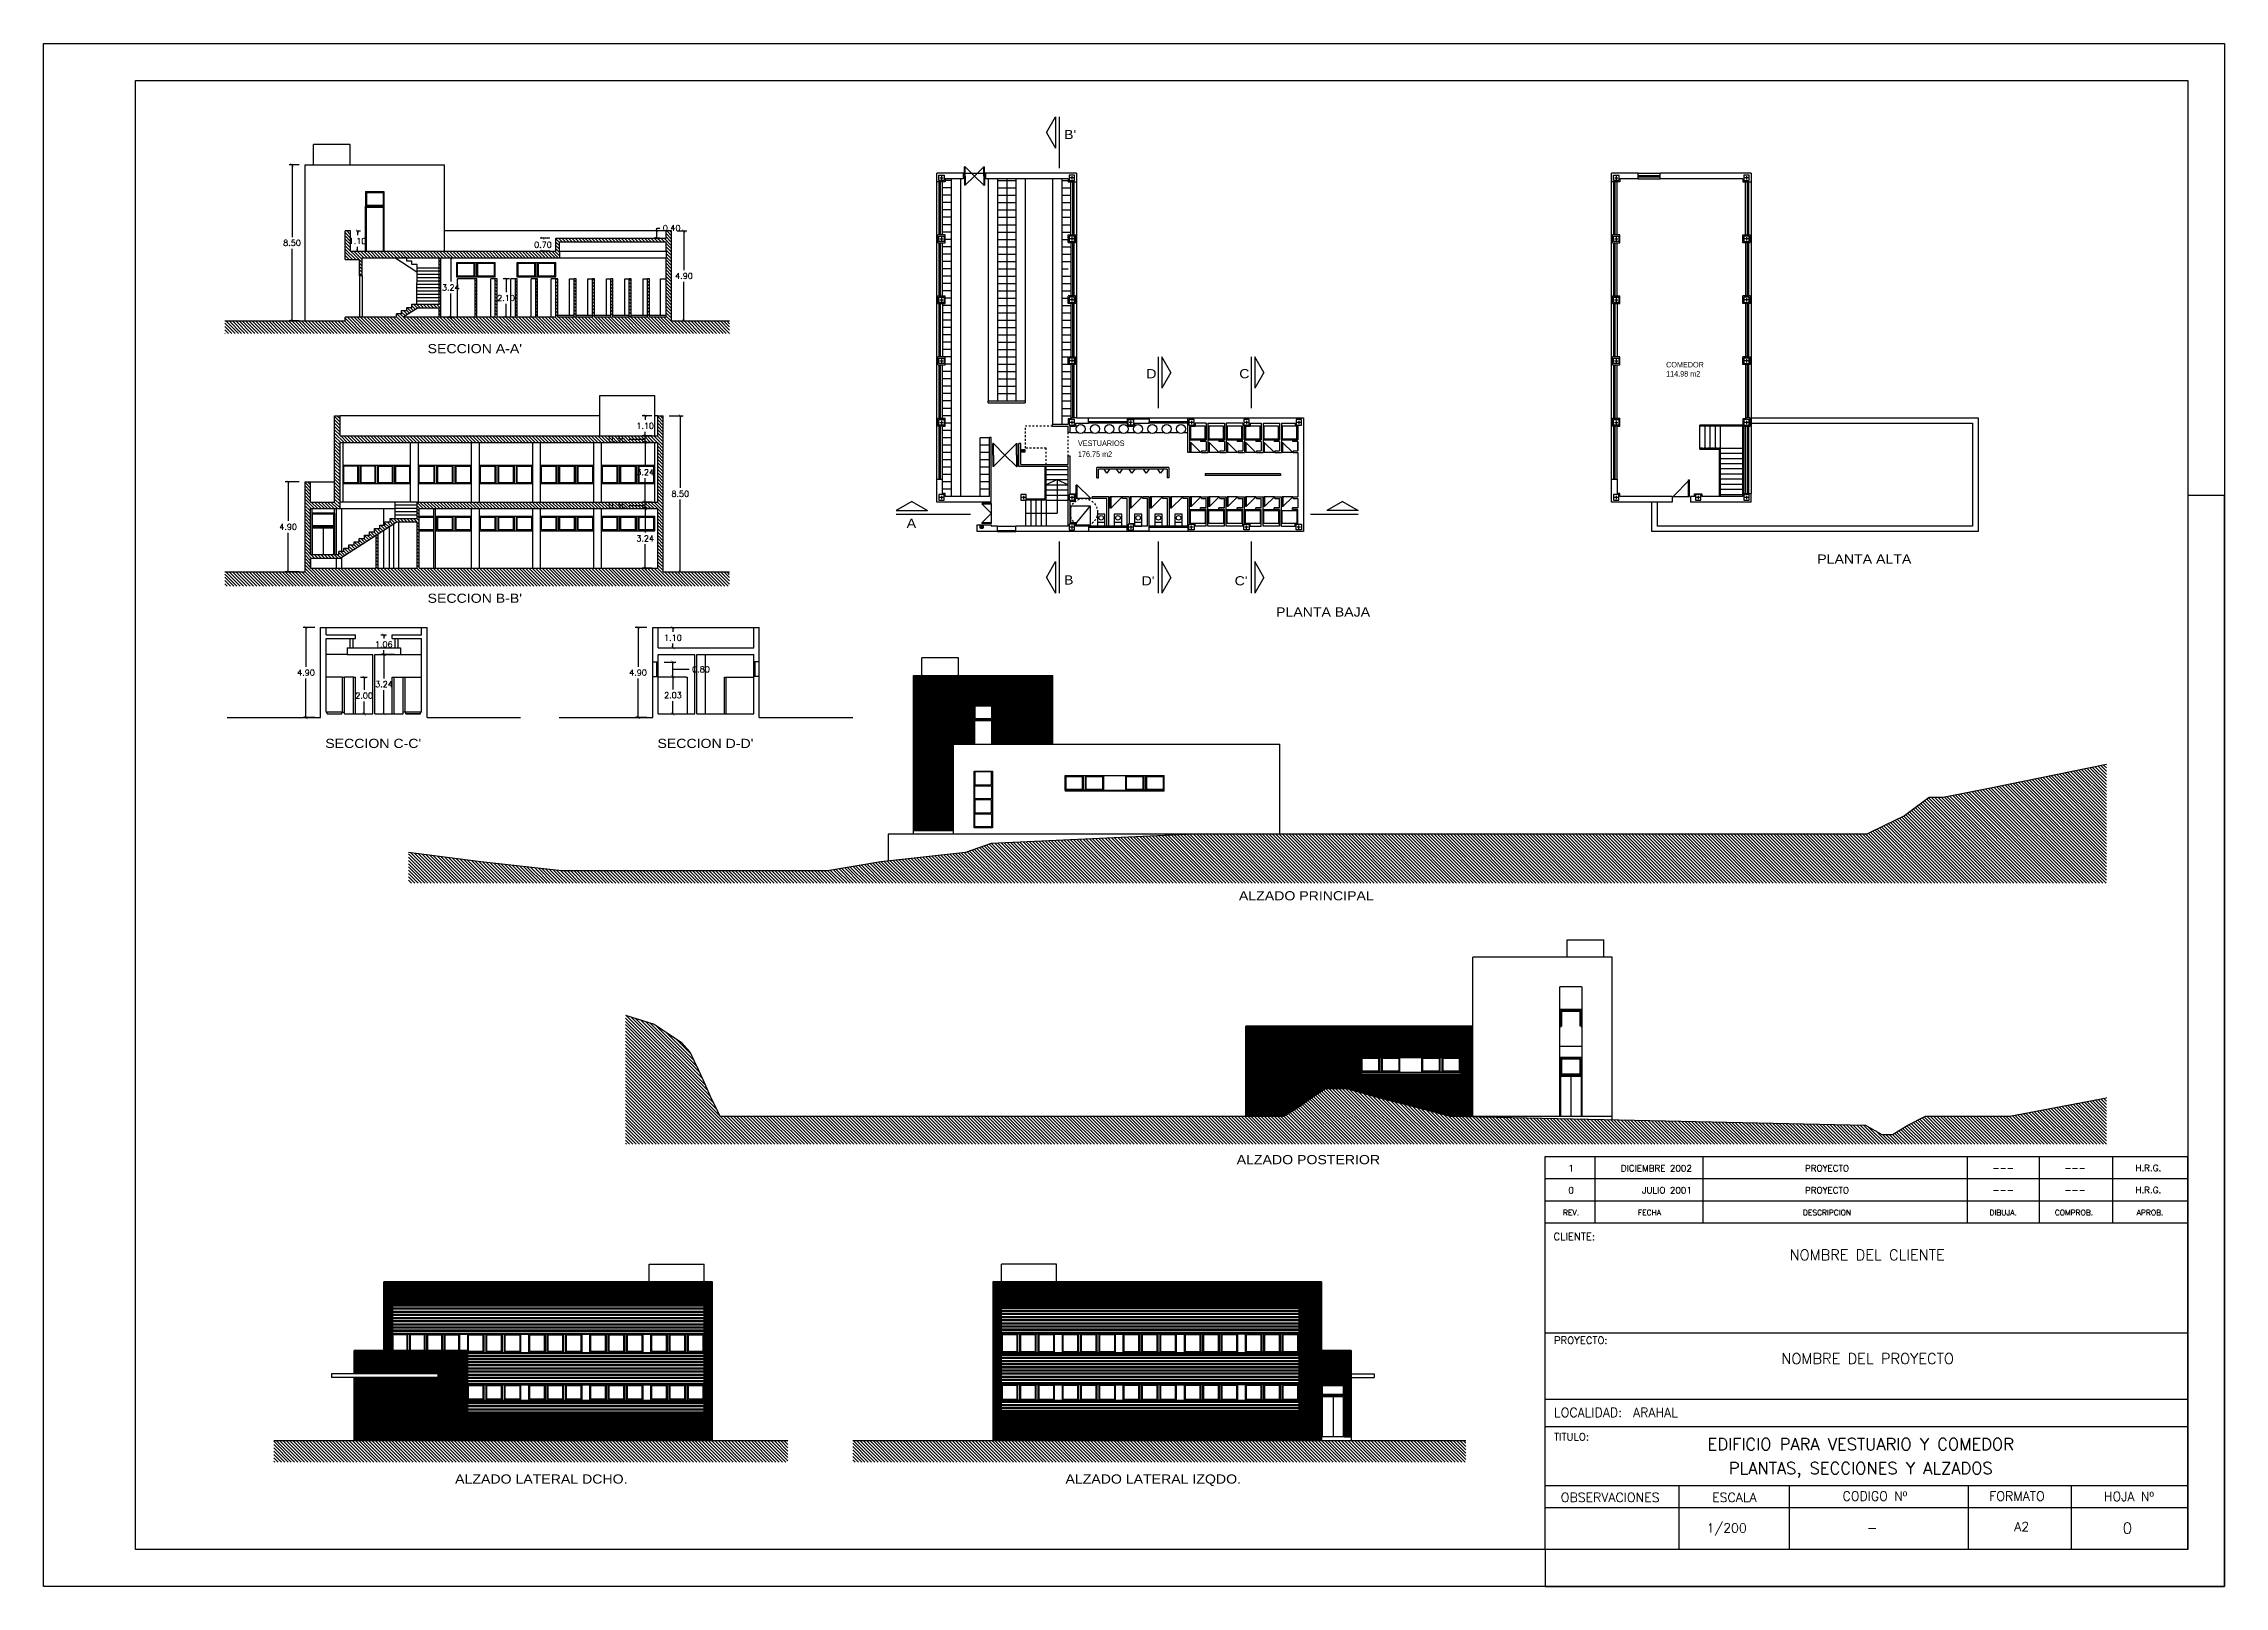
# Model space of a CAD drawing. Header units: millimetres. Extents: x 214 to 333, y 194 to 278.
import ezdxf
from ezdxf.enums import TextEntityAlignment as Align

# ---------------------------------------------------------------- set-up
doc = ezdxf.new("R2010")
doc.units = ezdxf.units.MM
doc.header["$MEASUREMENT"] = 0
doc.linetypes.add('TRAZO_Y_PUNTO', pattern=[1, 0.5, -0.25, 0, -0.25])
doc.linetypes.add('TRAZOS', pattern=[0.75, 0.5, -0.25])
for name, color, linetype in [('01', 9, 'Continuous'), ('015', 1, 'Continuous'), ('018', 3, 'Continuous'), ('02', 2, 'Continuous'), ('025', 7, 'Continuous'), ('07', 6, 'Continuous'), ('COTAS', 7, 'Continuous'), ('CV', 1, 'Continuous'), ('FINA', 3, 'Continuous'), ('LINEA', 3, 'Continuous'), ('MUROS', 2, 'Continuous'), ('PILARES', 2, 'Continuous'), ('PUERTAS', 3, 'Continuous'), ('sombra', 8, 'Continuous'), ('TEXTOS', 7, 'Continuous'), ('VENTANAS', 9, 'Continuous')]:
    doc.layers.add(name, color=color, linetype=linetype)
doc.styles.add('MJ', font='techl___.ttf')
doc.styles.add('ROMANS', font='romans', dxfattribs={"height": 6})
doc.styles.add('ROMANT', font='ROMANT.SHX')
doc.styles.add('SMALL', font='ARIAL.TTF', dxfattribs={"height": 0.1})
doc.styles.get("Standard").update_dxf_attribs({"font": 'romans.shx'})
doc.dimstyles.new('ANTONIO200', dxfattribs={"dimscale": 0.2, "dimtxt": 1.6, "dimasz": 0.8, "dimexe": 0.8, "dimexo": 1.6, "dimgap": 0.8, "dimtad": 0, "dimtih": 1, "dimtoh": 1, "dimzin": 0, "dimdsep": 46, "dimtxsty": 'Standard', "dimblk": 'ARCHTICK', "dimcen": 0.5, "dimclrd": 1, "dimclre": 1, "dimclrt": 7, "dimadec": 0, "dimazin": 0, "dimtfac": 1, "dimtofl": 0, "dimtmove": 0, "dimatfit": 3, "dimldrblk": 'ARCHTICK', "dimfxl": 1, "dimtolj": 1, "dimtzin": 0, "dimarcsym": 0})
pattern_1 = [(135, (-599.96599, -594.50472), (-0.089802561, -0.089802561), [])]
pattern_2 = [(0, (-599.96599, -594.50472), (0, 0.0635), [])]
pattern_3 = [(135, (-595.63364, -594.50472), (-0.089802561, -0.089802561), [])]

msp = doc.modelspace()

# ---------------------------------------------------------------- texts
at = {"color": 7, "style": 'ROMANS'}
for s, height, p in [('1', 0.35, (297.428, 216.74)), ('PROYECTO', 0.35, (311.369, 216.74)), ('---', 0.35, (320.968, 216.755)), ('---', 0.35, (324.882, 216.755)), ('H.R.G.', 0.35, (328.875, 216.755)), ('0', 0.35, (297.428, 215.54)), ('PROYECTO', 0.35, (311.369, 215.54)), ('---', 0.35, (320.968, 215.555)), ('---', 0.35, (324.882, 215.555)), ('H.R.G.', 0.35, (328.875, 215.555)), ('REV.', 0.3, (297.428, 214.354)), ('FECHA', 0.3, (301.7, 214.354)), ('DESCRIPCION', 0.3, (311.369, 214.354)), ('DIBUJA.', 0.3, (320.968, 214.354)), ('COMPROB.', 0.3, (324.824, 214.354)), ('APROB.', 0.3, (328.97, 214.354)), ('OBSERVACIONES', 0.5, (299.558, 198.743)), ('ESCALA', 0.5, (306.323, 198.743)), ('CODIGO Nº', 0.5, (313.978, 198.813)), ('FORMATO', 0.5, (321.72, 198.813)), ('HOJA Nº', 0.5, (327.815, 198.794))]:
    msp.add_text(s, height=height, dxfattribs=at).set_placement(p, align=Align.CENTER)
for s, p in [('DICIEMBRE 2002', (304.011, 216.74)), ('JULIO 2001', (304.011, 215.54))]:
    msp.add_text(s, height=0.35, dxfattribs=at).set_placement(p, align=Align.RIGHT)
for s, height, p in [('CLIENTE:', 0.4, (296.471, 212.996)), ('PROYECTO:', 0.4, (296.5, 207.346)), ('LOCALIDAD:', 0.5, (296.5, 203.367)), ('TITULO:', 0.4, (296.5, 202.094))]:
    msp.add_text(s, height=height, dxfattribs=at).set_placement(p)
at = {"color": 2, "style": 'ROMANT'}
for s, p in [('NOMBRE DEL CLIENTE', (313.557, 211.91)), ('NOMBRE DEL PROYECTO', (313.586, 206.26))]:
    msp.add_text(s, height=0.58, dxfattribs=at).set_placement(p, align=Align.CENTER)
at = {"style": 'ROMANS'}
for s, height, p in [('ARAHAL', 0.5, (300.804, 203.367)), ('A2', 0.5, (321.57, 197.15)), ('0', 0.6, (327.479, 197.02))]:
    msp.add_text(s, height=height, dxfattribs=at).set_placement(p)
for s, height, p in [('EDIFICIO PARA VESTUARIO Y COMEDOR', 0.65, (313.209, 201.562)), ('PLANTAS, SECCIONES Y ALZADOS', 0.65, (313.209, 200.26)), ('1/200', 0.5, (305.907, 197.077)), ('-', 0.5, (313.829, 197.088))]:
    msp.add_text(s, height=height, dxfattribs=at).set_placement(p, align=Align.CENTER)
at = {"layer": '02', "style": 'SMALL', "width": 1.1}
for s, p in [("B'", (269.808, 273.2)), ("SECCION A-A'", (235.137, 261.544)), ('D', (274.289, 260.177)), ('C', (279.356, 260.177)), ('A', (261.235, 252.034)), ('PLANTA ALTA', (310.84, 250.085)), ('B', (269.808, 248.946)), ("D'", (274.034, 248.902)), ("C'", (279.102, 248.902)), ("SECCION B-B'", (235.137, 247.952)), ('PLANTA BAJA', (281.357, 247.204)), ("SECCION C-C'", (229.562, 240.048)), ("SECCION D-D'", (247.658, 240.048)), ('ALZADO PRINCIPAL', (279.335, 231.751)), ('ALZADO POSTERIOR', (279.213, 217.384)), ('ALZADO LATERAL DCHO.', (236.636, 199.993)), ('ALZADO LATERAL IZQDO.', (269.885, 199.993))]:
    msp.add_text(s, height=0.5, dxfattribs=at).set_placement(p, align=Align.MIDDLE_LEFT)
at = {"layer": 'TEXTOS', "style": 'MJ'}
for s, p in [('COMEDOR', (302.606, 260.52, -179)), ('114.98 m2', (302.606, 260.023, -179)), ('VESTUARIOS', (270.567, 256.242, -179)), ('176.75 m2', (270.567, 255.649, -179))]:
    msp.add_text(s, height=0.3, dxfattribs=at).set_placement(p)

# ---------------------------------------------------------------- blocks, each defined once
blk = doc.blocks.new('A$C17C47435')
at = {"linetype": 'Continuous', "ltscale": 0.07}
for p, q in [((0.48, 0.85), (0, 1.71)), ((0, 1.71), (0, 0)), ((0.48, 0.85), (0, 0))]:
    blk.add_line(p, q, dxfattribs=at)
blk = doc.blocks.new('ENC')
for points in [[(0, 0), (0, 297), (-10, 297)], [(-185, 10), (-185, 0), (0, 0)]]:
    blk.add_lwpolyline(points)
blk = doc.blocks.new('A2H')
at = {"layer": '015'}
blk.add_lwpolyline([(-594, 0), (-594, 420), (0, 420), (0, 0)], close=True, dxfattribs=at)
at = {"layer": '07'}
blk.add_lwpolyline([(-569, 10), (-569, 410), (-10, 410), (-10, 10)], close=True, dxfattribs=at)
at = {"layer": '015'}
blk.add_blockref('ENC', (0, 0), dxfattribs=at)
blk = doc.blocks.new('_ArchTick')
at = {"color": 0, "const_width": 0.15}
blk.add_lwpolyline([(-0.5, -0.5), (0.5, 0.5)], dxfattribs=at)
blk = doc.blocks.new('*D34')
at = {"layer": 'COTAS', "color": 1, "linetype": 'Continuous', "lineweight": -2, "ltscale": 0.07}
for p, q in [((248.02, 243.68), (248.66, 243.68)), ((248.5, 243.68), (248.5, 242.99)), ((248.02, 241.65), (248.66, 241.65)), ((248.5, 241.65), (248.5, 242.35))]:
    blk.add_line(p, q, dxfattribs=at)
at = {"layer": 'Defpoints', "color": 0}
for p in [(247.7, 243.68), (248.5, 243.68), (247.7, 241.65)]:
    blk.add_point(p, dxfattribs=at)
at = {"layer": 'COTAS', "color": 1, "lineweight": -2, "xscale": 0.16, "yscale": 0.16, "zscale": 0.16}
for p, rotation in [((248.5, 243.68), 90), ((248.5, 241.65), 270)]:
    blk.add_blockref('_ArchTick', p, dxfattribs=dict(at, rotation=rotation))
at = {"layer": 'COTAS', "color": 7, "insert": (248.5, 242.67), "char_height": 0.32, "attachment_point": 5}
blk.add_mtext('\\A1;2.03', dxfattribs=at)
blk = doc.blocks.new('*D35')
at = {"layer": 'COTAS', "color": 1, "linetype": 'Continuous', "lineweight": -2, "ltscale": 0.07}
for p, q in [((248.02, 244.48), (248.66, 244.48)), ((248.02, 243.68), (248.66, 243.68)), ((248.5, 243.68), (248.5, 244.48)), ((249.06, 244.08), (248.5, 244.08)), ((249.38, 244.08), (249.06, 244.08))]:
    blk.add_line(p, q, dxfattribs=at)
at = {"layer": 'Defpoints', "color": 0}
for p in [(247.7, 244.48), (247.7, 243.68), (248.5, 244.48)]:
    blk.add_point(p, dxfattribs=at)
at = {"layer": 'COTAS', "color": 1, "lineweight": -2, "xscale": 0.16, "yscale": 0.16, "zscale": 0.16}
for p, rotation in [((248.5, 244.48), 90), ((248.5, 243.68), 270)]:
    blk.add_blockref('_ArchTick', p, dxfattribs=dict(at, rotation=rotation))
at = {"layer": 'COTAS', "color": 7, "insert": (250.03, 244.08), "char_height": 0.32, "attachment_point": 5}
blk.add_mtext('\\A1;0.80', dxfattribs=at)
blk = doc.blocks.new('*D36')
at = {"layer": 'COTAS', "color": 1, "linetype": 'Continuous', "lineweight": -2, "ltscale": 0.07}
for p, q in [((232.58, 244.89), (232.92, 244.89)), ((232.76, 244.89), (232.76, 243.59)), ((232.76, 241.65), (232.76, 242.95)), ((232.58, 241.65), (232.92, 241.65))]:
    blk.add_line(p, q, dxfattribs=at)
at = {"layer": 'Defpoints', "color": 0}
for p in [(232.26, 244.89), (232.76, 244.89), (232.26, 241.65)]:
    blk.add_point(p, dxfattribs=at)
at = {"layer": 'COTAS', "color": 1, "lineweight": -2, "xscale": 0.16, "yscale": 0.16, "zscale": 0.16}
for p, rotation in [((232.76, 244.89), 90), ((232.76, 241.65), 270)]:
    blk.add_blockref('_ArchTick', p, dxfattribs=dict(at, rotation=rotation))
at = {"layer": 'COTAS', "color": 7, "insert": (232.76, 243.27), "char_height": 0.32, "attachment_point": 5}
blk.add_mtext('\\A1;3.24', dxfattribs=at)
blk = doc.blocks.new('*D37')
at = {"layer": 'COTAS', "color": 1, "linetype": 'Continuous', "lineweight": -2, "ltscale": 0.07}
for p, q in [((232.89, 245.95), (232.59, 245.95)), ((232.75, 245.95), (232.75, 245.76)), ((233.34, 244.89), (232.59, 244.89)), ((232.75, 244.89), (232.75, 245.12))]:
    blk.add_line(p, q, dxfattribs=at)
at = {"layer": 'Defpoints', "color": 0}
for p in [(232.75, 245.95), (233.21, 245.95), (233.66, 244.89)]:
    blk.add_point(p, dxfattribs=at)
at = {"layer": 'COTAS', "color": 1, "lineweight": -2, "xscale": 0.16, "yscale": 0.16, "zscale": 0.16}
for p, rotation in [((232.75, 245.95), 90), ((232.75, 244.89), 270)]:
    blk.add_blockref('_ArchTick', p, dxfattribs=dict(at, rotation=rotation))
at = {"layer": 'COTAS', "color": 7, "insert": (232.75, 245.44), "char_height": 0.32, "attachment_point": 5}
blk.add_mtext('\\A1;1.06', dxfattribs=at)
blk = doc.blocks.new('*D38')
at = {"layer": 'COTAS', "color": 1, "linetype": 'Continuous', "lineweight": -2, "ltscale": 0.07}
for p, q in [((231.48, 243.65), (231.84, 243.65)), ((231.68, 243.65), (231.68, 242.97)), ((231.53, 241.65), (231.84, 241.65)), ((231.68, 241.65), (231.68, 242.33))]:
    blk.add_line(p, q, dxfattribs=at)
at = {"layer": 'Defpoints', "color": 0}
for p in [(231.16, 243.65), (231.68, 243.65), (231.21, 241.65)]:
    blk.add_point(p, dxfattribs=at)
at = {"layer": 'COTAS', "color": 1, "lineweight": -2, "xscale": 0.16, "yscale": 0.16, "zscale": 0.16}
for p, rotation in [((231.68, 243.65), 90), ((231.68, 241.65), 270)]:
    blk.add_blockref('_ArchTick', p, dxfattribs=dict(at, rotation=rotation))
at = {"layer": 'COTAS', "color": 7, "insert": (231.68, 242.65), "char_height": 0.32, "attachment_point": 5}
blk.add_mtext('\\A1;2.00', dxfattribs=at)
blk = doc.blocks.new('*D39')
at = {"layer": 'COTAS', "color": 1, "linetype": 'Continuous', "lineweight": -2, "ltscale": 0.07}
for p, q in [((247.35, 252.83), (246.83, 252.83)), ((246.99, 252.83), (246.99, 251.53)), ((246.99, 249.59), (246.99, 250.89)), ((247.35, 249.59), (246.83, 249.59))]:
    blk.add_line(p, q, dxfattribs=at)
at = {"layer": 'Defpoints', "color": 0}
for p in [(246.99, 252.83), (247.67, 252.83), (247.67, 249.59)]:
    blk.add_point(p, dxfattribs=at)
at = {"layer": 'COTAS', "color": 1, "lineweight": -2, "xscale": 0.16, "yscale": 0.16, "zscale": 0.16}
for p, rotation in [((246.99, 252.83), 90), ((246.99, 249.59), 270)]:
    blk.add_blockref('_ArchTick', p, dxfattribs=dict(at, rotation=rotation))
at = {"layer": 'COTAS', "color": 7, "insert": (246.99, 251.21), "char_height": 0.32, "attachment_point": 5}
blk.add_mtext('\\A1;3.24', dxfattribs=at)
blk = doc.blocks.new('*D40')
at = {"layer": 'COTAS', "color": 1, "linetype": 'Continuous', "lineweight": -2, "ltscale": 0.07}
for p, q in [((247.35, 253.19), (246.83, 253.19)), ((246.99, 252.83), (246.99, 253.19)), ((246.11, 253.01), (246.43, 253.01)), ((246.43, 253.01), (246.99, 253.01)), ((247.35, 252.83), (246.83, 252.83))]:
    blk.add_line(p, q, dxfattribs=at)
at = {"layer": 'Defpoints', "color": 0}
for p in [(246.99, 253.19), (247.67, 253.19), (247.67, 252.83)]:
    blk.add_point(p, dxfattribs=at)
at = {"layer": 'COTAS', "color": 1, "lineweight": -2, "xscale": 0.16, "yscale": 0.16, "zscale": 0.16}
for p, rotation in [((246.99, 253.19), 90), ((246.99, 252.83), 270)]:
    blk.add_blockref('_ArchTick', p, dxfattribs=dict(at, rotation=rotation))
at = {"layer": 'COTAS', "color": 7, "insert": (245.46, 253.01), "char_height": 0.32, "attachment_point": 5}
blk.add_mtext('\\A1;0.36', dxfattribs=at)
blk = doc.blocks.new('*D41')
at = {"layer": 'COTAS', "color": 1, "linetype": 'Continuous', "lineweight": -2, "ltscale": 0.07}
for p, q in [((247.35, 256.43), (246.83, 256.43)), ((246.99, 256.43), (246.99, 255.13)), ((246.99, 253.19), (246.99, 254.49)), ((247.35, 253.19), (246.83, 253.19))]:
    blk.add_line(p, q, dxfattribs=at)
at = {"layer": 'Defpoints', "color": 0}
for p in [(246.99, 256.43), (247.67, 256.43), (247.67, 253.19)]:
    blk.add_point(p, dxfattribs=at)
at = {"layer": 'COTAS', "color": 1, "lineweight": -2, "xscale": 0.16, "yscale": 0.16, "zscale": 0.16}
for p, rotation in [((246.99, 256.43), 90), ((246.99, 253.19), 270)]:
    blk.add_blockref('_ArchTick', p, dxfattribs=dict(at, rotation=rotation))
at = {"layer": 'COTAS', "color": 7, "insert": (246.99, 254.81), "char_height": 0.32, "attachment_point": 5}
blk.add_mtext('\\A1;3.24', dxfattribs=at)
blk = doc.blocks.new('*D42')
at = {"layer": 'COTAS', "color": 1, "linetype": 'Continuous', "lineweight": -2, "ltscale": 0.07}
for p, q in [((246.11, 256.61), (246.43, 256.61)), ((246.43, 256.61), (246.99, 256.61)), ((247.35, 256.79), (246.83, 256.79)), ((246.99, 256.43), (246.99, 256.79)), ((247.35, 256.43), (246.83, 256.43))]:
    blk.add_line(p, q, dxfattribs=at)
at = {"layer": 'Defpoints', "color": 0}
for p in [(246.99, 256.79), (247.67, 256.79), (247.67, 256.43)]:
    blk.add_point(p, dxfattribs=at)
at = {"layer": 'COTAS', "color": 1, "lineweight": -2, "xscale": 0.16, "yscale": 0.16, "zscale": 0.16}
for p, rotation in [((246.99, 256.79), 90), ((246.99, 256.43), 270)]:
    blk.add_blockref('_ArchTick', p, dxfattribs=dict(at, rotation=rotation))
at = {"layer": 'COTAS', "color": 7, "insert": (245.46, 256.61), "char_height": 0.32, "attachment_point": 5}
blk.add_mtext('\\A1;0.36', dxfattribs=at)
blk = doc.blocks.new('*D43')
at = {"layer": 'COTAS', "color": 1, "linetype": 'Continuous', "lineweight": -2, "ltscale": 0.07}
for p, q in [((247.35, 257.89), (246.83, 257.89)), ((246.99, 257.89), (246.99, 257.66)), ((247.35, 256.79), (246.83, 256.79)), ((246.99, 256.79), (246.99, 257.02))]:
    blk.add_line(p, q, dxfattribs=at)
at = {"layer": 'Defpoints', "color": 0}
for p in [(246.99, 257.89), (247.67, 257.89), (247.67, 256.79)]:
    blk.add_point(p, dxfattribs=at)
at = {"layer": 'COTAS', "color": 1, "lineweight": -2, "xscale": 0.16, "yscale": 0.16, "zscale": 0.16}
for p, rotation in [((246.99, 257.89), 90), ((246.99, 256.79), 270)]:
    blk.add_blockref('_ArchTick', p, dxfattribs=dict(at, rotation=rotation))
at = {"layer": 'COTAS', "color": 7, "insert": (246.99, 257.34), "char_height": 0.32, "attachment_point": 5}
blk.add_mtext('\\A1;1.10', dxfattribs=at)
blk = doc.blocks.new('*D44')
at = {"layer": 'COTAS', "color": 1, "linetype": 'Continuous', "lineweight": -2, "ltscale": 0.07}
for p, q in [((241.8, 267.55), (241.26, 267.55)), ((241.8, 266.85), (241.26, 266.85))]:
    blk.add_line(p, q, dxfattribs=at)
at = {"layer": 'Defpoints', "color": 0}
for p in [(241.42, 267.55), (242.12, 267.55), (242.12, 266.85)]:
    blk.add_point(p, dxfattribs=at)
at = {"layer": 'COTAS', "color": 1, "lineweight": -2, "xscale": 0.16, "yscale": 0.16, "zscale": 0.16}
for p, rotation in [((241.42, 267.55), 270), ((241.42, 266.85), 90)]:
    blk.add_blockref('_ArchTick', p, dxfattribs=dict(at, rotation=rotation))
at = {"layer": 'COTAS', "color": 7, "insert": (241.42, 267.2), "char_height": 0.32, "attachment_point": 5}
blk.add_mtext('\\A1;0.70', dxfattribs=at)
blk = doc.blocks.new('*D45')
at = {"layer": 'COTAS', "color": 1, "linetype": 'Continuous', "lineweight": -2, "ltscale": 0.07}
for p, q in [((247.8, 267.95), (247.47, 267.95)), ((247.8, 267.55), (247.47, 267.55)), ((247.63, 268.11), (247.79, 268.11)), ((247.63, 267.95), (247.63, 268.11)), ((247.63, 267.55), (247.63, 267.95))]:
    blk.add_line(p, q, dxfattribs=at)
at = {"layer": 'Defpoints', "color": 0}
for p in [(247.63, 267.95), (248.12, 267.95), (248.12, 267.55)]:
    blk.add_point(p, dxfattribs=at)
at = {"layer": 'COTAS', "color": 1, "lineweight": -2, "xscale": 0.16, "yscale": 0.16, "zscale": 0.16}
for p, rotation in [((247.63, 267.95), 90), ((247.63, 267.55), 270)]:
    blk.add_blockref('_ArchTick', p, dxfattribs=dict(at, rotation=rotation))
at = {"layer": 'COTAS', "color": 7, "insert": (248.43, 268.11), "char_height": 0.32, "attachment_point": 5}
blk.add_mtext('\\A1;0.40', dxfattribs=at)
blk = doc.blocks.new('*D46')
at = {"layer": 'COTAS', "color": 1, "linetype": 'Continuous', "lineweight": -2, "ltscale": 0.07}
for p, q in [((236.18, 266.49), (236.56, 266.49)), ((236.4, 266.49), (236.4, 265.19)), ((236.4, 263.25), (236.4, 264.55)), ((236.18, 263.25), (236.56, 263.25))]:
    blk.add_line(p, q, dxfattribs=at)
at = {"layer": 'Defpoints', "color": 0}
for p in [(235.86, 266.49), (236.4, 266.49), (235.86, 263.25)]:
    blk.add_point(p, dxfattribs=at)
at = {"layer": 'COTAS', "color": 1, "lineweight": -2, "xscale": 0.16, "yscale": 0.16, "zscale": 0.16}
for p, rotation in [((236.4, 266.49), 90), ((236.4, 263.25), 270)]:
    blk.add_blockref('_ArchTick', p, dxfattribs=dict(at, rotation=rotation))
at = {"layer": 'COTAS', "color": 7, "insert": (236.4, 264.87), "char_height": 0.32, "attachment_point": 5}
blk.add_mtext('\\A1;3.24', dxfattribs=at)
blk = doc.blocks.new('*D47')
at = {"layer": 'COTAS', "color": 1, "linetype": 'Continuous', "lineweight": -2, "ltscale": 0.07}
for p, q in [((239.6, 265.35), (239.25, 265.35)), ((239.41, 265.35), (239.41, 264.62)), ((239.41, 263.25), (239.41, 263.98)), ((239.6, 263.25), (239.25, 263.25))]:
    blk.add_line(p, q, dxfattribs=at)
at = {"layer": 'Defpoints', "color": 0}
for p in [(239.41, 265.35), (239.92, 265.35), (239.92, 263.25)]:
    blk.add_point(p, dxfattribs=at)
at = {"layer": 'COTAS', "color": 1, "lineweight": -2, "xscale": 0.16, "yscale": 0.16, "zscale": 0.16}
for p, rotation in [((239.41, 265.35), 90), ((239.41, 263.25), 270)]:
    blk.add_blockref('_ArchTick', p, dxfattribs=dict(at, rotation=rotation))
at = {"layer": 'COTAS', "color": 7, "insert": (239.41, 264.3), "char_height": 0.32, "attachment_point": 5}
blk.add_mtext('\\A1;2.10', dxfattribs=at)
blk = doc.blocks.new('*D48')
at = {"layer": 'COTAS', "color": 1, "linetype": 'Continuous', "lineweight": -2, "ltscale": 0.07}
for p, q in [((231.27, 267.95), (231.48, 267.95)), ((231.32, 267.95), (231.32, 267.72)), ((231.27, 266.85), (231.48, 266.85)), ((231.32, 266.85), (231.32, 267.08))]:
    blk.add_line(p, q, dxfattribs=at)
at = {"layer": 'Defpoints', "color": 0}
for p in [(230.95, 267.95), (231.32, 267.95), (230.95, 266.85)]:
    blk.add_point(p, dxfattribs=at)
at = {"layer": 'COTAS', "color": 1, "lineweight": -2, "xscale": 0.16, "yscale": 0.16, "zscale": 0.16}
for p, rotation in [((231.32, 267.95), 90), ((231.32, 266.85), 270)]:
    blk.add_blockref('_ArchTick', p, dxfattribs=dict(at, rotation=rotation))
at = {"layer": 'COTAS', "color": 7, "insert": (231.32, 267.4), "char_height": 0.32, "attachment_point": 5}
blk.add_mtext('\\A1;1.10', dxfattribs=at)
blk = doc.blocks.new('*D49')
at = {"layer": 'COTAS', "color": 1, "linetype": 'Continuous', "lineweight": -2, "ltscale": 0.07}
for p, q in [((228.14, 271.55), (227.59, 271.55)), ((227.75, 271.55), (227.75, 267.62)), ((227.75, 263.05), (227.75, 266.98)), ((228.14, 263.05), (227.59, 263.05))]:
    blk.add_line(p, q, dxfattribs=at)
at = {"layer": 'Defpoints', "color": 0}
for p in [(227.75, 271.55), (228.46, 271.55), (228.46, 263.05)]:
    blk.add_point(p, dxfattribs=at)
at = {"layer": 'COTAS', "color": 1, "lineweight": -2, "xscale": 0.16, "yscale": 0.16, "zscale": 0.16}
for p, rotation in [((227.75, 271.55), 90), ((227.75, 263.05), 270)]:
    blk.add_blockref('_ArchTick', p, dxfattribs=dict(at, rotation=rotation))
at = {"layer": 'COTAS', "color": 7, "insert": (227.75, 267.3), "char_height": 0.32, "attachment_point": 5}
blk.add_mtext('\\A1;8.50', dxfattribs=at)
blk = doc.blocks.new('*D50')
at = {"layer": 'COTAS', "color": 1, "linetype": 'Continuous', "lineweight": -2, "ltscale": 0.07}
for p, q in [((228.14, 254.29), (227.38, 254.29)), ((227.54, 254.29), (227.54, 252.16)), ((227.54, 249.39), (227.54, 251.52)), ((228.14, 249.39), (227.38, 249.39))]:
    blk.add_line(p, q, dxfattribs=at)
at = {"layer": 'Defpoints', "color": 0}
for p in [(227.54, 254.29), (228.46, 254.29), (228.46, 249.39)]:
    blk.add_point(p, dxfattribs=at)
at = {"layer": 'COTAS', "color": 1, "lineweight": -2, "xscale": 0.16, "yscale": 0.16, "zscale": 0.16}
for p, rotation in [((227.54, 254.29), 90), ((227.54, 249.39), 270)]:
    blk.add_blockref('_ArchTick', p, dxfattribs=dict(at, rotation=rotation))
at = {"layer": 'COTAS', "color": 7, "insert": (227.54, 251.84), "char_height": 0.32, "attachment_point": 5}
blk.add_mtext('\\A1;4.90', dxfattribs=at)
blk = doc.blocks.new('*D51')
at = {"layer": 'COTAS', "color": 1, "linetype": 'Continuous', "lineweight": -2, "ltscale": 0.07}
for p, q in [((248.29, 257.89), (249.06, 257.89)), ((248.9, 257.89), (248.9, 253.96)), ((248.9, 249.39), (248.9, 253.32)), ((248.29, 249.39), (249.06, 249.39))]:
    blk.add_line(p, q, dxfattribs=at)
at = {"layer": 'Defpoints', "color": 0}
for p in [(247.97, 257.89), (248.9, 257.89), (247.97, 249.39)]:
    blk.add_point(p, dxfattribs=at)
at = {"layer": 'COTAS', "color": 1, "lineweight": -2, "xscale": 0.16, "yscale": 0.16, "zscale": 0.16}
for p, rotation in [((248.9, 257.89), 90), ((248.9, 249.39), 270)]:
    blk.add_blockref('_ArchTick', p, dxfattribs=dict(at, rotation=rotation))
at = {"layer": 'COTAS', "color": 7, "insert": (248.9, 253.64), "char_height": 0.32, "attachment_point": 5}
blk.add_mtext('\\A1;8.50', dxfattribs=at)
blk = doc.blocks.new('*D52')
at = {"layer": 'COTAS', "color": 1, "linetype": 'Continuous', "lineweight": -2, "ltscale": 0.07}
for p, q in [((228.99, 246.35), (228.35, 246.35)), ((228.51, 246.35), (228.51, 244.22)), ((228.51, 241.45), (228.51, 243.58)), ((228.99, 241.45), (228.35, 241.45))]:
    blk.add_line(p, q, dxfattribs=at)
at = {"layer": 'Defpoints', "color": 0}
for p in [(228.51, 246.35), (229.31, 246.35), (229.31, 241.45)]:
    blk.add_point(p, dxfattribs=at)
at = {"layer": 'COTAS', "color": 1, "lineweight": -2, "xscale": 0.16, "yscale": 0.16, "zscale": 0.16}
for p, rotation in [((228.51, 246.35), 90), ((228.51, 241.45), 270)]:
    blk.add_blockref('_ArchTick', p, dxfattribs=dict(at, rotation=rotation))
at = {"layer": 'COTAS', "color": 7, "insert": (228.51, 243.9), "char_height": 0.32, "attachment_point": 5}
blk.add_mtext('\\A1;4.90', dxfattribs=at)
blk = doc.blocks.new('*D53')
at = {"layer": 'COTAS', "color": 1, "linetype": 'Continuous', "lineweight": -2, "ltscale": 0.07}
for p, q in [((248.74, 267.95), (249.26, 267.95)), ((249.1, 267.95), (249.1, 265.82)), ((249.1, 263.05), (249.1, 265.18)), ((248.74, 263.05), (249.26, 263.05))]:
    blk.add_line(p, q, dxfattribs=at)
at = {"layer": 'Defpoints', "color": 0}
for p in [(248.42, 267.95), (248.42, 263.05), (249.1, 263.05)]:
    blk.add_point(p, dxfattribs=at)
at = {"layer": 'COTAS', "color": 1, "lineweight": -2, "xscale": 0.16, "yscale": 0.16, "zscale": 0.16}
for p, rotation in [((249.1, 267.95), 90), ((249.1, 263.05), 270)]:
    blk.add_blockref('_ArchTick', p, dxfattribs=dict(at, rotation=rotation))
at = {"layer": 'COTAS', "color": 7, "insert": (249.1, 265.5), "char_height": 0.32, "attachment_point": 5}
blk.add_mtext('\\A1;4.90', dxfattribs=at)
blk = doc.blocks.new('*D54')
at = {"layer": 'COTAS', "color": 1, "linetype": 'Continuous', "lineweight": -2, "ltscale": 0.07}
for p, q in [((248.02, 246.35), (248.66, 246.35)), ((248.5, 246.35), (248.5, 246.12)), ((248.02, 245.25), (248.66, 245.25)), ((248.5, 245.25), (248.5, 245.48))]:
    blk.add_line(p, q, dxfattribs=at)
at = {"layer": 'Defpoints', "color": 0}
for p in [(247.7, 246.35), (248.5, 246.35), (247.7, 245.25)]:
    blk.add_point(p, dxfattribs=at)
at = {"layer": 'COTAS', "color": 1, "lineweight": -2, "xscale": 0.16, "yscale": 0.16, "zscale": 0.16}
for p, rotation in [((248.5, 246.35), 90), ((248.5, 245.25), 270)]:
    blk.add_blockref('_ArchTick', p, dxfattribs=dict(at, rotation=rotation))
at = {"layer": 'COTAS', "color": 7, "insert": (248.5, 245.8), "char_height": 0.32, "attachment_point": 5}
blk.add_mtext('\\A1;1.10', dxfattribs=at)
blk = doc.blocks.new('*D55')
at = {"layer": 'COTAS', "color": 1, "linetype": 'Continuous', "lineweight": -2, "ltscale": 0.07}
for p, q in [((247.08, 246.35), (246.44, 246.35)), ((246.6, 246.35), (246.6, 244.22)), ((246.6, 241.45), (246.6, 243.58)), ((247.08, 241.45), (246.44, 241.45))]:
    blk.add_line(p, q, dxfattribs=at)
at = {"layer": 'Defpoints', "color": 0}
for p in [(246.6, 246.35), (247.4, 246.35), (247.4, 241.45)]:
    blk.add_point(p, dxfattribs=at)
at = {"layer": 'COTAS', "color": 1, "lineweight": -2, "xscale": 0.16, "yscale": 0.16, "zscale": 0.16}
for p, rotation in [((246.6, 246.35), 90), ((246.6, 241.45), 270)]:
    blk.add_blockref('_ArchTick', p, dxfattribs=dict(at, rotation=rotation))
at = {"layer": 'COTAS', "color": 7, "insert": (246.6, 243.9), "char_height": 0.32, "attachment_point": 5}
blk.add_mtext('\\A1;4.90', dxfattribs=at)
blk = doc.blocks.new('A$C64186889')
at = {"layer": 'PILARES', "linetype": 'Continuous', "ltscale": 0.07}
for p, q in [((0.24, 0.15), (0.06, 0.15)), ((0.15, 0.24), (0.15, 0.06))]:
    blk.add_line(p, q, dxfattribs=at)
blk.add_lwpolyline([(0, 0), (0.3, 0), (0.3, 0.3), (0, 0.3)], close=True, dxfattribs=at)
blk = doc.blocks.new('A$C301E6BFE')
at = {"linetype": 'Continuous'}
blk.add_line((0.44, 0), (0.44, 0.4), dxfattribs=at)
blk.add_lwpolyline([(0, 0.4), (0, 0), (0.65, 0), (0.65, 0.4)], close=True, dxfattribs=at)
blk.add_circle((0.2, 0.2), 0.125, dxfattribs=at)
blk = doc.blocks.new('A$C7497160C')
at = {"linetype": 'Continuous'}
for p, q in [((0.7, 0.05), (0, 0.75)), ((0, 0.75), (0, 0.05)), ((0, 0.05), (0, 0)), ((0, 0.05), (0.7, 0.05)), ((0.7, 0.05), (0.7, 0)), ((0, 0), (0.7, 0))]:
    blk.add_line(p, q, dxfattribs=at)
blk = doc.blocks.new('A$C702115F4')
at = {"linetype": 'Continuous'}
for p, q in [((0, 0), (0.15, 0.22)), ((0, 0), (0.3, 0)), ((0.15, 0.22), (0.3, 0))]:
    blk.add_line(p, q, dxfattribs=at)
blk = doc.blocks.new('A$C29B5331B')
at = {"layer": 'PUERTAS'}
for p, q in [((0.04, 1.24), (0, 1.24)), ((0, 0.62), (0, 1.24)), ((0.04, 1.24), (0.66, 0.62)), ((0.04, 0.62), (0.04, 1.24)), ((1.28, 1.24), (0.66, 0.62)), ((1.28, 1.24), (1.33, 1.24)), ((1.28, 0.62), (1.28, 1.24)), ((1.33, 0.62), (1.33, 1.24)), ((0.04, 0.62), (0, 0.62)), ((0.04, 0.62), (0, 0.62)), ((0, 0.62), (0, 0)), ((0.04, 0), (0, 0)), ((0.04, 0), (0.66, 0.62)), ((0.04, 0.62), (0.04, 0)), ((1.28, 0), (0.66, 0.62)), ((1.28, 0.62), (1.33, 0.62)), ((1.28, 0.62), (1.33, 0.62)), ((1.28, 0.62), (1.28, 0)), ((1.28, 0), (1.33, 0)), ((1.33, 0.62), (1.33, 0))]:
    blk.add_line(p, q, dxfattribs=at)
blk = doc.blocks.new('UPN160')
blk.add_lwpolyline([(-20, 149), (-60, 152, -0.3910213), (-65, 157), (-65, 160), (0, 160), (0, 0), (-65, 0), (-65, 3, -0.3910206), (-60, 8), (-20, 11, 0.3910206), (-10, 22), (-10, 138, 0.3910213)], format="xyb", close=True)

# ---------------------------------------------------------------- dimensions: what is measured, and where the dimension line sits
at = {"layer": 'COTAS', "linetype": 'Continuous', "ltscale": 0.07}
for base, p1, p2, picture, middle in [((227.748, 271.55), (228.459, 263.05), (228.459, 271.55), '*D49', (227.748, 267.3)), ((231.325, 267.95), (230.945, 266.85), (230.945, 267.95), '*D48', (231.325, 267.4)), ((241.42, 267.55), (242.124, 266.85), (242.124, 267.55), '*D44', (241.42, 267.2)), ((247.626, 267.95), (248.124, 267.55), (248.124, 267.95), '*D45', (248.434, 268.11)), ((249.099, 263.05), (248.424, 267.95), (248.424, 263.05), '*D53', (249.099, 265.5)), ((236.395, 266.49), (235.859, 263.25), (235.859, 266.49), '*D46', (236.395, 264.87)), ((239.414, 265.35), (239.924, 263.25), (239.924, 265.35), '*D47', (239.414, 264.3)), ((248.895, 257.892), (247.972, 249.392), (247.972, 257.892), '*D51', (248.895, 253.642)), ((227.541, 254.292), (228.459, 249.392), (228.459, 254.292), '*D50', (227.541, 251.842)), ((246.988, 252.832), (247.672, 249.592), (247.672, 252.832), '*D39', (246.988, 251.212)), ((228.508, 246.353), (229.307, 241.453), (229.307, 246.353), '*D52', (228.508, 243.903)), ((246.596, 246.353), (247.402, 241.453), (247.402, 246.353), '*D55', (246.596, 243.903)), ((248.503, 246.353), (247.702, 245.253), (247.702, 246.353), '*D54', (248.503, 245.803)), ((232.761, 244.893), (232.257, 241.653), (232.257, 244.893), '*D36', (232.761, 243.273)), ((231.678, 243.653), (231.207, 241.653), (231.157, 243.653), '*D38', (231.678, 242.653)), ((248.503, 243.683), (247.702, 241.653), (247.702, 243.683), '*D34', (248.503, 242.668))]:
    dim = msp.add_linear_dim(base=base, p1=p1, p2=p2, angle=90, dimstyle='ANTONIO200', dxfattribs=at)
    dim.commit()
    dim.dimension.update_dxf_attribs({"geometry": picture, "text_midpoint": middle})
for base, p1, p2, picture, middle in [((246.988, 257.892), (247.672, 256.792), (247.672, 257.892), '*D43', (246.988, 257.342)), ((246.988, 256.792), (247.672, 256.432), (247.672, 256.792), '*D42', (245.948, 256.612)), ((246.988, 256.432), (247.672, 253.192), (247.672, 256.432), '*D41', (246.988, 254.812)), ((246.988, 253.192), (247.672, 252.832), (247.672, 253.192), '*D40', (245.948, 253.012)), ((248.503, 244.483), (247.702, 243.683), (247.702, 244.483), '*D35', (249.543, 244.083))]:
    dim = msp.add_linear_dim(base=base, p1=p1, p2=p2, angle=90, dimstyle='ANTONIO200', override={"dimtmove": 1}, dxfattribs=at)
    dim.commit()
    dim.dimension.update_dxf_attribs({"geometry": picture, "text_midpoint": middle})
dim = msp.add_linear_dim(base=(232.749, 245.953), p1=(233.657, 244.893), p2=(233.207, 245.953), angle=90, dimstyle='ANTONIO200', dxfattribs=at)
dim.commit()
dim.dimension.update_dxf_attribs({"geometry": '*D37', "text_midpoint": (232.749, 245.441), "dimtype": 160})

# ---------------------------------------------------------------- hatches: boundary and pattern name
at = {"layer": '01', "linetype": 'Continuous', "ltscale": 0.07}
h = msp.add_hatch(dxfattribs=at)
h.set_pattern_fill('ANSI31,_O', color=256, scale=0.04, angle=90)
h.set_pattern_definition(pattern_3)
h.paths.add_polyline_path([(251.592, 263.05), (248.424, 263.05), (248.424, 267.95), (248.124, 267.95), (248.124, 267.55), (242.124, 267.55), (242.124, 267.35), (242.124, 266.85), (230.945, 266.85), (230.945, 267.95), (230.645, 267.95), (230.645, 266.39), (231.422, 266.39), (231.422, 265.5), (231.572, 265.5), (231.572, 266.49), (235.759, 266.49), (235.759, 265.95), (235.76, 265.95), (235.76, 263.97), (234.279, 263.97), (234.279, 263.79), (233.999, 263.79), (233.999, 263.61), (233.719, 263.61), (233.719, 263.43), (233.439, 263.43), (233.439, 263.25), (230.645, 263.25), (230.645, 263.05), (224.094, 263.05), (224.094, 262.366), (251.592, 262.366)])
h.paths.add_polyline_path([(235.859, 263.25), (235.859, 266.49), (242.324, 266.49), (242.324, 266.85), (242.324, 267.35), (248.124, 267.35), (248.124, 266.85), (248.124, 266.49), (248.124, 263.25), (247.224, 263.25), (247.224, 265.35), (247.124, 265.35), (247.124, 263.25), (246.224, 263.25), (246.224, 265.35), (246.124, 265.35), (246.124, 263.25), (245.224, 263.25), (245.224, 265.35), (245.124, 265.35), (245.124, 263.25), (244.224, 263.25), (244.224, 265.35), (244.124, 265.35), (244.124, 263.25), (243.224, 263.25), (243.224, 265.35), (243.124, 265.35), (243.124, 263.25), (242.224, 263.25), (242.224, 265.35), (242.124, 265.35), (242.124, 263.25), (241.124, 263.25), (241.124, 265.35), (241.024, 265.35), (241.024, 263.25), (240.024, 263.25), (240.024, 265.35), (239.924, 265.35), (239.924, 263.25), (238.924, 263.25), (238.924, 265.35), (238.824, 265.35), (238.824, 263.25), (237.824, 263.25), (237.824, 265.35), (237.724, 265.35), (237.724, 263.25)], flags=16)
h.paths.add_polyline_path([(235.759, 263.25), (233.809, 263.25), (234.618, 263.77), (235.759, 263.77)], flags=16)
h.paths.add_polyline_path([(236.723, 265.44), (236.723, 266.24), (238.824, 266.24), (238.824, 265.44)], flags=0)
h.paths.add_polyline_path([(236.773, 265.49), (236.773, 266.19), (237.674, 266.19), (237.674, 265.49)], flags=0)
h.paths.add_polyline_path([(237.874, 265.49), (237.874, 266.19), (238.774, 266.19), (238.774, 265.49)], flags=0)
h.paths.add_polyline_path([(240.024, 265.44), (240.024, 266.24), (242.124, 266.24), (242.124, 265.44)], flags=0)
h.paths.add_polyline_path([(240.074, 265.49), (240.074, 266.19), (240.974, 266.19), (240.974, 265.49)], flags=0)
h.paths.add_polyline_path([(241.174, 265.49), (241.174, 266.19), (242.074, 266.19), (242.074, 265.49)], flags=0)
h.paths.add_polyline_path([(235.82, 265.11), (236.971, 265.11), (236.971, 264.63), (235.82, 264.63)], flags=24)
h.paths.add_polyline_path([(238.877, 264.54), (239.951, 264.54), (239.951, 264.06), (238.877, 264.06)], flags=24)
h = msp.add_hatch(dxfattribs=at)
h.set_pattern_fill('ANSI31', color=256, scale=0.04, angle=90, style=0)
h.set_pattern_definition(pattern_3)
h.paths.add_polyline_path([(251.592, 249.392), (247.972, 249.392), (247.972, 257.892), (247.672, 257.892), (247.672, 256.792), (230.372, 256.792), (230.372, 257.892), (230.072, 257.892), (230.072, 253.192), (228.759, 253.192), (228.759, 254.292), (228.459, 254.292), (228.459, 249.392), (224.094, 249.392), (224.094, 248.612), (251.592, 248.612)])
h.paths.add_polyline_path([(234.672, 249.592), (234.672, 252.832), (247.672, 252.832), (247.672, 249.592)], flags=16)
h.paths.add_polyline_path([(234.572, 249.592), (232.442, 249.592), (232.442, 251.457), (233.43, 252.092), (234.572, 252.092)], flags=16)
h.paths.add_polyline_path([(234.572, 252.292), (233.092, 252.292), (233.092, 252.112), (232.812, 252.112), (232.812, 251.932), (232.532, 251.932), (232.532, 251.752), (232.252, 251.752), (232.252, 251.572), (231.972, 251.572), (231.972, 251.392), (231.692, 251.392), (231.692, 251.212), (231.412, 251.212), (231.412, 251.032), (231.132, 251.032), (231.132, 250.852), (230.852, 250.852), (230.852, 250.672), (230.572, 250.672), (230.572, 250.492), (230.292, 250.492), (230.292, 250.312), (228.759, 250.312), (228.759, 252.832), (230.372, 252.832), (230.372, 256.432), (247.672, 256.432), (247.672, 253.192), (234.572, 253.192)], flags=16)
h.paths.add_polyline_path([(232.342, 249.592), (228.759, 249.592), (228.759, 250.112), (230.35, 250.112), (232.342, 251.392)], flags=16)
h.paths.add_polyline_path([(246.412, 251.452), (247.563, 251.452), (247.563, 250.972), (246.412, 250.972)], flags=24)
h.paths.add_polyline_path([(244.908, 253.252), (246.028, 253.252), (246.028, 252.772), (244.908, 252.772)], flags=8)
h.paths.add_polyline_path([(246.412, 255.052), (247.563, 255.052), (247.563, 254.572), (246.412, 254.572)], flags=8)
h.paths.add_polyline_path([(244.908, 256.852), (246.028, 256.852), (246.028, 256.372), (244.908, 256.372)], flags=25)
h = msp.add_hatch(dxfattribs=at)
h.set_pattern_fill('ANSI31', color=256, scale=0.04, angle=90, style=0)
h.set_pattern_definition(pattern_1)
h.paths.add_polyline_path([(326.59, 238.899), (320.27, 237.603), (317.707, 237.103), (316.939, 237.103), (316.242, 236.603), (315.593, 236.103), (314.541, 235.603), (313.547, 235.103), (300.806, 235.103), (283.81, 235.103), (276.864, 235.103), (265.844, 234.603), (264.438, 234.103), (259.824, 233.603), (256.915, 233.103), (242.451, 233.103), (238.033, 233.603), (234.096, 234.103), (234.096, 232.437), (326.59, 232.437)])
h = msp.add_hatch(dxfattribs=at)
h.set_pattern_fill('ANSI31', color=256, scale=0.04, angle=90, style=0)
h.set_pattern_definition(pattern_1)
h.paths.add_polyline_path([(313.476, 219.254), (290.832, 219.754), (288.913, 220.254), (286.988, 220.754), (285.187, 221.254), (284.049, 221.254), (283.29, 220.754), (282.598, 220.254), (281.786, 219.754), (278.674, 219.754), (251.059, 219.754), (250.828, 220.254), (250.564, 220.754), (250.354, 221.254), (250.138, 221.754), (249.888, 222.254), (249.667, 222.754), (249.418, 223.254), (248.962, 223.754), (248.236, 224.254), (247.478, 224.754), (245.914, 225.254), (245.914, 218.219), (326.59, 218.219), (326.59, 220.754), (321.324, 219.754), (316.732, 219.754), (315.776, 219.254), (314.947, 218.754), (314.366, 218.754)])
h = msp.add_hatch(dxfattribs=at)
h.set_pattern_fill('ANSI31', color=256, scale=0.04, angle=90, style=0)
h.set_pattern_definition(pattern_1)
h.paths.add_polyline_path([(254.763, 202.088), (226.751, 202.088), (226.751, 200.909), (254.763, 200.909)])
h = msp.add_hatch(dxfattribs=at)
h.set_pattern_fill('ANSI31', color=256, scale=0.04, angle=90, style=0)
h.set_pattern_definition(pattern_1)
h.paths.add_polyline_path([(291.69, 202.088), (258.294, 202.088), (258.294, 200.909), (291.69, 200.909)])
at = {"layer": 'sombra', "linetype": 'Continuous', "ltscale": 0.07}
h = msp.add_hatch(dxfattribs=at)
h.set_pattern_fill('LINE,_O', color=256, scale=0.02)
h.set_pattern_definition(pattern_2)
h.paths.add_polyline_path([(261.604, 235.303), (263.79, 235.303), (263.79, 240.003), (264.904, 240.003), (264.904, 242.143), (265.904, 242.143), (265.904, 240.003), (269.204, 240.003), (269.204, 243.749), (261.604, 243.749)])
h = msp.add_hatch(dxfattribs=at)
h.set_pattern_fill('LINE,_O', color=256, scale=0.02)
h.set_pattern_definition(pattern_2)
h.paths.add_polyline_path([(279.704, 224.654), (279.704, 219.754), (281.786, 219.754), (282.598, 220.254), (283.29, 220.754), (284.049, 221.254), (285.187, 221.254), (286.988, 220.754), (288.913, 220.254), (290.832, 219.754), (292.069, 219.727), (292.069, 224.654)])
h.paths.add_polyline_path([(286.004, 222.954), (288.105, 222.954), (289.305, 222.954), (291.405, 222.954), (291.405, 222.154), (291.405, 222.104), (286.004, 222.104), (286.004, 222.154)], flags=16)
h.paths.add_polyline_path([(286.054, 222.904), (286.955, 222.904), (286.955, 222.204), (286.054, 222.204)], flags=0)
h.paths.add_polyline_path([(287.155, 222.904), (288.055, 222.904), (288.055, 222.204), (287.155, 222.204)], flags=0)
h.paths.add_polyline_path([(289.355, 222.904), (290.255, 222.904), (290.255, 222.204), (289.355, 222.204)], flags=0)
h.paths.add_polyline_path([(290.455, 222.904), (291.355, 222.904), (291.355, 222.204), (290.455, 222.204)], flags=0)
h = msp.add_hatch(dxfattribs=at)
h.set_pattern_fill('LINE', color=256, scale=0.02, style=0)
h.set_pattern_definition(pattern_2)
h.paths.add_polyline_path([(250.658, 202.088), (250.658, 210.734), (232.758, 210.734), (232.758, 206.988), (233.217, 206.988), (233.217, 209.423), (250.198, 209.423), (250.198, 203.574), (237.321, 203.574), (237.321, 202.088)])
h = msp.add_hatch(dxfattribs=at)
h.set_pattern_fill('LINE,_O', color=256, scale=0.02)
h.set_pattern_definition(pattern_2)
h.paths.add_polyline_path([(265.936, 210.734), (265.936, 202.088), (283.836, 202.088), (283.836, 210.734)])
h.paths.add_polyline_path([(282.596, 209.43), (282.596, 203.58), (266.396, 203.574), (266.396, 209.423)], flags=16)
h = msp.add_hatch(dxfattribs=at)
h.set_pattern_fill('ANSI32,_O', color=256, scale=0.018, angle=135)
h.set_pattern_definition([(180, (-599.966, -594.50472), (-1e-17, -0.17145), []), (180, (-600.02314, -594.44757), (-1e-17, -0.17145), [])])
h.paths.add_polyline_path([(243.558, 207.888), (243.978, 207.888), (246.878, 207.888), (247.298, 207.888), (250.198, 207.888), (250.198, 209.423), (233.217, 209.423), (233.217, 207.888), (236.895, 207.888), (237.321, 207.888), (240.222, 207.888), (240.658, 207.888)])
h.paths.add_polyline_path([(237.321, 206.838), (237.321, 205.128), (240.222, 205.128), (240.658, 205.128), (243.558, 205.128), (243.978, 205.128), (246.878, 205.128), (247.298, 205.128), (250.198, 205.128), (250.198, 206.838)])
h.paths.add_polyline_path([(250.198, 203.574), (250.198, 204.238), (237.321, 204.238), (237.321, 203.574)])
at = {"layer": 'sombra'}
h = msp.add_hatch(dxfattribs=at)
h.set_pattern_fill('ANSI32', color=256, scale=0.456, angle=135, style=0)
h.paths.add_polyline_path([(282.596, 206.845), (266.396, 206.838), (266.396, 205.128), (269.296, 205.128), (269.716, 205.128), (272.616, 205.128), (273.036, 205.128), (275.936, 205.128), (276.372, 205.128), (279.272, 205.128), (279.696, 205.135), (282.596, 205.135)])
h.paths.add_polyline_path([(282.596, 204.245), (266.396, 204.238), (266.396, 203.574), (282.596, 203.58)])
h.paths.add_polyline_path([(282.596, 209.43), (266.396, 209.423), (266.396, 207.888), (269.296, 207.888), (269.716, 207.888), (272.616, 207.888), (273.036, 207.888), (275.936, 207.888), (276.372, 207.888), (279.272, 207.888), (279.696, 207.895), (282.596, 207.895)])
at = {"layer": 'sombra', "linetype": 'Continuous', "ltscale": 0.07}
h = msp.add_hatch(dxfattribs=at)
h.set_pattern_fill('LINE,_O', color=256, scale=0.02)
h.set_pattern_definition(pattern_2)
h.paths.add_polyline_path([(231.145, 205.528), (231.145, 202.088), (237.321, 202.088), (237.321, 206.988), (231.145, 206.988), (231.145, 205.728), (235.695, 205.728), (235.695, 205.528)])
h = msp.add_hatch(dxfattribs=at)
h.set_pattern_fill('LINE,_O', color=256, scale=0.02)
h.set_pattern_definition(pattern_2)
h.paths.add_polyline_path([(285.449, 206.988), (283.836, 206.988), (283.836, 205.128), (285.084, 205.128), (285.084, 202.288), (285.449, 202.288)])

# ---------------------------------------------------------------- linework, layer by layer
at = {"linetype": 'Continuous', "ltscale": 0.07}
for p, q in [((269.552, 271.37), (269.552, 274.167)), ((230.919, 272.65), (228.919, 272.65)), ((228.459, 263.05), (228.459, 271.55)), ((228.459, 271.55), (236.059, 271.55)), ((236.059, 266.85), (236.059, 271.55)), ((248.124, 267.95), (236.059, 267.95)), ((234.501, 265.75), (233.35, 266.49)), ((234, 266.49), (233.72, 266.49)), ((233.72, 266.49), (234, 266.49)), ((234, 266.31), (234, 266.49)), ((234.28, 266.31), (234, 266.31)), ((234.28, 266.13), (234.28, 266.31)), ((234.56, 266.13), (234.28, 266.13)), ((234.559, 264.15), (234.56, 266.13)), ((236.723, 265.44), (236.723, 266.24)), ((236.723, 266.24), (238.824, 266.24)), ((238.824, 265.44), (238.824, 266.24)), ((240.024, 265.44), (240.024, 266.24)), ((240.024, 266.24), (242.124, 266.24)), ((242.124, 265.44), (242.124, 266.24)), ((242.324, 266.85), (248.124, 266.85)), ((242.324, 266.49), (248.124, 266.49)), ((231.422, 265.5), (231.422, 263.25)), ((231.572, 265.5), (231.572, 263.25)), ((234.501, 265.75), (234.56, 265.75)), ((234.559, 265.95), (235.76, 265.95)), ((234.559, 265.77), (235.76, 265.77)), ((234.559, 265.59), (235.76, 265.59)), ((234.559, 265.41), (235.76, 265.41)), ((234.559, 265.23), (235.76, 265.23)), ((234.559, 265.05), (235.76, 265.05)), ((235.76, 263.97), (235.76, 265.95)), ((236.774, 263.25), (236.774, 265.35)), ((237.724, 265.35), (236.774, 265.35)), ((238.574, 263.25), (238.574, 265.35)), ((238.824, 265.35), (238.574, 265.35)), ((239.674, 263.25), (239.674, 265.35)), ((239.924, 265.35), (239.674, 265.35)), ((240.774, 263.25), (240.774, 265.35)), ((241.024, 265.35), (240.774, 265.35)), ((241.874, 263.25), (241.874, 265.35)), ((242.124, 265.35), (241.874, 265.35)), ((242.874, 263.35), (242.874, 265.35)), ((242.874, 265.35), (243.124, 265.35)), ((243.874, 263.35), (243.874, 265.35)), ((243.874, 265.35), (244.124, 265.35)), ((244.874, 263.35), (244.874, 265.35)), ((244.874, 265.35), (245.124, 265.35)), ((245.874, 263.35), (245.874, 265.35)), ((245.874, 265.35), (246.124, 265.35)), ((246.874, 263.35), (246.874, 265.35)), ((246.874, 265.35), (247.124, 265.35)), ((247.824, 265.35), (248.124, 265.35)), ((247.824, 263.35), (247.824, 265.35)), ((234.559, 264.87), (235.76, 264.87)), ((234.559, 264.69), (235.76, 264.69)), ((234.559, 264.51), (235.76, 264.51)), ((234.559, 264.33), (235.76, 264.33)), ((234.559, 264.15), (235.76, 264.15)), ((234.559, 263.97), (234.559, 264.15)), ((243.124, 263.35), (242.224, 263.35)), ((244.124, 263.35), (243.224, 263.35)), ((245.124, 263.35), (244.224, 263.35)), ((246.124, 263.35), (245.224, 263.35)), ((247.124, 263.35), (246.224, 263.35)), ((248.124, 263.35), (247.224, 263.35)), ((274.927, 261.1), (274.927, 258.302)), ((279.995, 261.1), (279.995, 258.302)), ((244.512, 258.992), (247.512, 258.992)), ((244.512, 257.892), (230.372, 257.892)), ((247.672, 257.892), (247.512, 257.892)), ((228.759, 254.292), (230.072, 254.292)), ((230.532, 254.192), (230.532, 255.192)), ((230.532, 255.192), (234.21, 255.192)), ((234.636, 254.192), (234.636, 255.192)), ((234.636, 255.192), (237.536, 255.192)), ((237.972, 254.192), (237.972, 255.192)), ((237.972, 255.192), (240.872, 255.192)), ((241.292, 254.192), (241.292, 255.192)), ((241.292, 255.192), (244.192, 255.192)), ((244.612, 254.192), (244.612, 255.192)), ((244.612, 255.192), (247.512, 255.192)), ((233.372, 253.192), (230.372, 253.192)), ((233.372, 253.012), (233.372, 253.192)), ((234.572, 253.192), (233.372, 253.192)), ((228.824, 252.832), (228.824, 250.312)), ((230.072, 252.592), (228.824, 252.592)), ((230.072, 250.312), (230.072, 252.832)), ((230.072, 252.592), (230.072, 250.312)), ((230.372, 252.832), (233.372, 252.832)), ((233.372, 252.832), (233.372, 253.012)), ((234.572, 253.012), (233.372, 253.012)), ((233.372, 252.652), (233.372, 252.832)), ((234.572, 252.832), (233.372, 252.832)), ((233.372, 252.472), (233.372, 252.652)), ((234.572, 252.652), (233.372, 252.652)), ((233.372, 252.292), (233.372, 252.472)), ((234.572, 252.472), (233.372, 252.472)), ((234.672, 252.422), (235.472, 252.422)), ((234.672, 252.422), (235.472, 252.422)), ((235.572, 252.422), (237.536, 252.422)), ((235.572, 252.422), (237.536, 252.422)), ((237.972, 251.622), (237.972, 252.422)), ((237.972, 252.422), (240.872, 252.422)), ((237.972, 252.422), (240.872, 252.422)), ((241.292, 251.622), (241.292, 252.422)), ((241.292, 252.422), (244.192, 252.422)), ((241.292, 252.422), (244.192, 252.422)), ((244.612, 251.622), (244.612, 252.422)), ((244.612, 252.422), (247.512, 252.422)), ((260.656, 252.523), (264.716, 252.523)), ((283.239, 252.523), (285.838, 252.523)), ((230.072, 251.842), (228.824, 251.842)), ((269.552, 248.237), (269.552, 251.034)), ((274.927, 251.034), (274.927, 248.237)), ((279.995, 251.034), (279.995, 248.237)), ((228.759, 250.112), (228.759, 249.592)), ((229.607, 246.353), (234.807, 246.353)), ((247.702, 246.353), (252.903, 246.353)), ((230.757, 244.893), (229.607, 244.893)), ((230.907, 245.753), (230.907, 245.253)), ((231.057, 245.753), (231.057, 245.253)), ((233.357, 245.753), (233.357, 245.253)), ((233.507, 245.753), (233.507, 245.253)), ((233.657, 244.893), (234.807, 244.893)), ((250.268, 241.653), (250.268, 244.893)), ((230.507, 243.653), (229.607, 243.653)), ((230.507, 241.753), (230.507, 243.653)), ((230.507, 243.653), (230.607, 243.653)), ((230.607, 241.753), (230.607, 243.653)), ((231.107, 243.653), (230.607, 243.653)), ((231.107, 241.653), (231.107, 243.653)), ((231.107, 243.653), (231.207, 243.653)), ((231.207, 241.653), (231.207, 243.653)), ((233.207, 241.653), (233.207, 243.653)), ((233.207, 243.653), (233.307, 243.653)), ((233.307, 241.653), (233.307, 243.653)), ((233.307, 243.653), (233.807, 243.653)), ((233.807, 241.753), (233.807, 243.653)), ((233.807, 243.653), (233.907, 243.653)), ((233.907, 241.753), (233.907, 243.653)), ((233.907, 243.653), (234.807, 243.653)), ((247.402, 243.683), (247.402, 244.483)), ((249.202, 243.653), (247.702, 243.653)), ((249.202, 243.653), (249.302, 243.653)), ((249.302, 241.653), (249.302, 243.653)), ((251.303, 241.653), (251.303, 243.653)), ((251.303, 243.653), (251.403, 243.653)), ((251.403, 241.653), (251.403, 243.653)), ((251.403, 243.653), (251.903, 243.653)), ((251.903, 243.653), (252.003, 243.653)), ((252.003, 243.653), (252.903, 243.653)), ((253.203, 243.683), (253.203, 244.483)), ((261.604, 243.749), (269.204, 243.749)), ((264.064, 244.703), (262.064, 244.703)), ((230.457, 241.753), (229.657, 241.753)), ((234.757, 241.753), (233.957, 241.753)), ((263.79, 240.003), (281.569, 240.003)), ((263.79, 235.103), (263.79, 240.003)), ((269.868, 237.493), (269.868, 238.293)), ((269.868, 238.293), (271.969, 238.293)), ((271.969, 237.493), (271.969, 238.293)), ((273.169, 237.493), (273.169, 238.293)), ((273.169, 238.293), (275.269, 238.293)), ((275.269, 237.493), (275.269, 238.293)), ((261.604, 235.303), (263.79, 235.303)), ((281.569, 235.103), (260.222, 235.103)), ((260.222, 235.103), (260.222, 233.646)), ((297.209, 229.354), (299.209, 229.354)), ((299.669, 228.4), (292.069, 228.4)), ((298.02, 226.794), (296.82, 226.794)), ((298.02, 226.794), (298.02, 221.954)), ((292.069, 224.654), (279.704, 224.654)), ((298.02, 225.554), (296.82, 225.554)), ((298.02, 225.554), (298.02, 224.554)), ((298.02, 225.554), (298.02, 224.554)), ((286.004, 222.154), (286.004, 222.954)), ((286.004, 222.954), (288.105, 222.954)), ((288.105, 222.154), (288.105, 222.954)), ((289.305, 222.154), (289.305, 222.954)), ((289.305, 222.954), (291.405, 222.954)), ((290.455, 222.954), (291.355, 222.954)), ((290.455, 222.954), (291.355, 222.954)), ((291.405, 222.154), (291.405, 222.954)), ((298.02, 222.954), (296.82, 222.954)), ((298.02, 222.954), (298.02, 221.954)), ((298.02, 221.954), (298.02, 219.754)), ((298.02, 221.954), (298.02, 219.754)), ((247.198, 211.688), (250.198, 211.688)), ((269.396, 211.688), (266.396, 211.688)), ((250.658, 210.734), (232.758, 210.734)), ((232.758, 206.988), (232.758, 210.734)), ((250.658, 202.088), (250.658, 210.734)), ((265.936, 210.734), (265.936, 202.088)), ((283.836, 210.734), (265.936, 210.734)), ((283.836, 210.734), (283.836, 202.088)), ((237.321, 206.988), (231.145, 206.988)), ((231.145, 205.728), (231.145, 206.988)), ((233.217, 206.988), (233.217, 207.888)), ((233.217, 207.888), (236.895, 207.888)), ((237.321, 206.888), (237.321, 207.888)), ((237.321, 207.888), (240.222, 207.888)), ((237.321, 202.088), (237.321, 206.988)), ((240.658, 206.888), (240.658, 207.888)), ((240.658, 207.888), (243.558, 207.888)), ((243.978, 206.888), (243.978, 207.888)), ((243.978, 207.888), (246.878, 207.888)), ((247.298, 206.888), (247.298, 207.888)), ((247.298, 207.888), (250.198, 207.888)), ((269.296, 207.888), (266.396, 207.888)), ((269.296, 206.888), (269.296, 207.888)), ((272.616, 207.888), (269.716, 207.888)), ((272.616, 206.888), (272.616, 207.888)), ((275.936, 207.888), (273.036, 207.888)), ((275.936, 206.888), (275.936, 207.888)), ((279.272, 207.888), (276.372, 207.888)), ((279.272, 206.888), (279.272, 207.888)), ((282.596, 207.895), (279.696, 207.895)), ((282.596, 206.895), (282.596, 207.895)), ((285.449, 206.988), (283.836, 206.988)), ((285.449, 206.988), (285.449, 202.088)), ((231.145, 202.088), (231.145, 205.528)), ((285.449, 205.728), (286.699, 205.728)), ((285.449, 205.528), (286.699, 205.528)), ((286.699, 205.728), (286.699, 205.528)), ((237.321, 205.128), (240.222, 205.128)), ((237.321, 204.288), (237.321, 205.128)), ((237.321, 205.128), (240.222, 205.128)), ((240.658, 204.288), (240.658, 205.128)), ((240.658, 205.128), (243.558, 205.128)), ((240.658, 205.128), (243.558, 205.128)), ((243.978, 204.288), (243.978, 205.128)), ((243.978, 205.128), (246.878, 205.128)), ((243.978, 205.128), (246.878, 205.128)), ((247.298, 204.288), (247.298, 205.128)), ((247.298, 205.128), (250.198, 205.128)), ((269.296, 205.128), (266.396, 205.128)), ((269.296, 204.288), (269.296, 205.128)), ((272.616, 205.128), (269.716, 205.128)), ((272.616, 204.288), (272.616, 205.128)), ((275.936, 205.128), (273.036, 205.128)), ((275.936, 204.288), (275.936, 205.128)), ((279.272, 205.128), (276.372, 205.128)), ((279.272, 204.288), (279.272, 205.128)), ((282.596, 205.135), (279.696, 205.135)), ((282.596, 204.295), (282.596, 205.135)), ((285.084, 205.128), (283.836, 205.128)), ((285.084, 204.538), (283.836, 204.538)), ((285.084, 205.128), (285.084, 202.288)), ((285.449, 202.288), (283.836, 202.288))]:
    msp.add_line(p, q, dxfattribs=at)
at = {"linetype": 'Continuous'}
for p, q in [((231.759, 270.09), (232.759, 270.09)), ((231.759, 270.09), (231.759, 267.95)), ((232.759, 270.09), (232.759, 267.95)), ((263.683, 253.492), (263.683, 270.792)), ((264.183, 253.492), (264.183, 270.792)), ((265.683, 270.792), (265.683, 258.692)), ((266.183, 270.792), (266.183, 258.692)), ((266.183, 270.692), (267.183, 270.692)), ((266.183, 270.292), (267.183, 270.292)), ((266.183, 269.892), (267.183, 269.892)), ((266.683, 270.792), (266.683, 258.692)), ((267.183, 270.792), (267.183, 258.692)), ((267.683, 270.792), (267.683, 258.692)), ((269.183, 270.792), (269.183, 257.429)), ((269.683, 270.792), (269.683, 257.429)), ((266.183, 269.492), (267.183, 269.492)), ((266.183, 269.092), (267.183, 269.092)), ((266.183, 268.692), (267.183, 268.692)), ((266.183, 268.292), (267.183, 268.292)), ((266.183, 267.892), (267.183, 267.892)), ((266.183, 267.492), (267.183, 267.492)), ((266.183, 267.092), (267.183, 267.092)), ((266.183, 266.692), (267.183, 266.692)), ((266.183, 266.292), (267.183, 266.292)), ((238.824, 265.44), (236.723, 265.44)), ((242.124, 265.44), (240.024, 265.44)), ((242.074, 265.44), (241.174, 265.44)), ((266.183, 265.892), (267.183, 265.892)), ((266.183, 265.492), (267.183, 265.492)), ((266.183, 265.092), (267.183, 265.092)), ((266.183, 264.692), (267.183, 264.692)), ((266.183, 264.292), (267.183, 264.292)), ((266.183, 263.892), (267.183, 263.892)), ((266.183, 263.492), (267.183, 263.492)), ((266.183, 263.092), (267.183, 263.092)), ((266.183, 262.692), (267.183, 262.692)), ((266.183, 262.292), (267.183, 262.292)), ((266.183, 261.892), (267.183, 261.892)), ((266.183, 261.492), (267.183, 261.492)), ((266.183, 261.092), (267.183, 261.092)), ((266.183, 260.692), (267.183, 260.692)), ((266.183, 260.292), (267.183, 260.292)), ((266.183, 259.892), (267.183, 259.892)), ((266.183, 259.492), (267.183, 259.492)), ((266.183, 259.092), (267.183, 259.092)), ((265.245, 253.492), (265.245, 256.692)), ((265.745, 256.692), (265.245, 256.692)), ((307.236, 257.779), (319.6, 257.779)), ((307.236, 257.479), (319.3, 257.479)), ((319.3, 257.479), (319.3, 251.879)), ((319.6, 257.779), (319.6, 251.579)), ((265.745, 256.292), (265.245, 256.292)), ((265.745, 255.892), (265.245, 255.892)), ((265.745, 255.492), (265.245, 255.492)), ((234.21, 254.192), (234.21, 255.192)), ((237.536, 254.192), (237.536, 255.192)), ((240.872, 254.192), (240.872, 255.192)), ((244.192, 254.192), (244.192, 255.192)), ((247.512, 254.192), (247.512, 255.192)), ((265.745, 255.092), (265.245, 255.092)), ((265.745, 254.692), (265.245, 254.692)), ((265.745, 254.292), (265.245, 254.292)), ((230.532, 254.192), (234.21, 254.192)), ((234.636, 254.192), (237.536, 254.192)), ((237.972, 254.192), (240.872, 254.192)), ((241.292, 254.192), (244.192, 254.192)), ((244.612, 254.192), (247.512, 254.192)), ((265.745, 253.892), (265.245, 253.892)), ((301.821, 251.579), (301.821, 253.192)), ((302.121, 253.192), (302.121, 251.879)), ((237.536, 251.622), (237.536, 252.422)), ((240.872, 251.622), (240.872, 252.422)), ((244.192, 251.622), (244.192, 252.422)), ((247.512, 251.622), (247.512, 252.422)), ((319.3, 251.879), (302.121, 251.879)), ((319.3, 251.879), (302.121, 251.879)), ((234.672, 251.622), (235.472, 251.622)), ((234.672, 251.622), (235.472, 251.622)), ((235.572, 251.622), (237.536, 251.622)), ((235.572, 251.622), (237.536, 251.622)), ((237.972, 251.622), (240.872, 251.622)), ((237.972, 251.622), (240.872, 251.622)), ((241.292, 251.622), (244.192, 251.622)), ((241.292, 251.622), (244.192, 251.622)), ((244.612, 251.622), (247.512, 251.622)), ((307.236, 251.579), (301.821, 251.579)), ((319.6, 251.579), (307.236, 251.579)), ((261.604, 235.103), (261.604, 243.749)), ((261.604, 235.103), (261.604, 243.749)), ((269.204, 240.003), (269.204, 243.749)), ((264.904, 242.143), (265.904, 242.143)), ((264.904, 242.143), (264.904, 240.003)), ((265.904, 242.143), (265.904, 240.003)), ((281.569, 235.103), (281.569, 240.003)), ((271.969, 237.493), (269.868, 237.493)), ((275.269, 237.493), (273.169, 237.493)), ((275.219, 237.493), (274.319, 237.493)), ((292.069, 219.727), (292.069, 228.4)), ((299.669, 219.559), (299.669, 228.4)), ((296.82, 219.754), (296.82, 226.794)), ((279.704, 219.754), (279.704, 224.654)), ((288.105, 222.154), (286.004, 222.154)), ((288.105, 222.154), (286.004, 222.154)), ((291.405, 222.154), (289.305, 222.154)), ((291.405, 222.154), (289.305, 222.154)), ((291.355, 222.154), (290.455, 222.154)), ((291.355, 222.154), (290.455, 222.154)), ((298.02, 221.954), (296.82, 221.954)), ((296.82, 219.754), (296.82, 221.954)), ((292.069, 219.754), (299.669, 219.754)), ((236.895, 206.988), (236.895, 207.888)), ((237.321, 206.888), (240.222, 206.888)), ((240.222, 206.888), (240.222, 207.888)), ((240.658, 206.888), (243.558, 206.888)), ((243.558, 206.888), (243.558, 207.888)), ((243.978, 206.888), (246.878, 206.888)), ((246.878, 206.888), (246.878, 207.888)), ((247.298, 206.888), (250.198, 206.888)), ((250.198, 206.888), (250.198, 207.888)), ((266.396, 206.888), (266.396, 207.888)), ((269.296, 206.888), (266.396, 206.888)), ((269.716, 206.888), (269.716, 207.888)), ((272.616, 206.888), (269.716, 206.888)), ((273.036, 206.888), (273.036, 207.888)), ((275.936, 206.888), (273.036, 206.888)), ((276.372, 206.888), (276.372, 207.888)), ((279.272, 206.888), (276.372, 206.888)), ((279.696, 206.895), (279.696, 207.895)), ((282.596, 206.895), (279.696, 206.895)), ((240.222, 204.288), (240.222, 205.128)), ((243.558, 204.288), (243.558, 205.128)), ((246.878, 204.288), (246.878, 205.128)), ((250.198, 204.288), (250.198, 205.128)), ((266.396, 204.288), (266.396, 205.128)), ((269.716, 204.288), (269.716, 205.128)), ((273.036, 204.288), (273.036, 205.128)), ((276.372, 204.288), (276.372, 205.128)), ((279.696, 204.295), (279.696, 205.135)), ((237.321, 204.288), (240.222, 204.288)), ((237.321, 204.288), (240.222, 204.288)), ((240.658, 204.288), (243.558, 204.288)), ((240.658, 204.288), (243.558, 204.288)), ((243.978, 204.288), (246.878, 204.288)), ((243.978, 204.288), (246.878, 204.288)), ((247.298, 204.288), (250.198, 204.288)), ((269.296, 204.288), (266.396, 204.288)), ((272.616, 204.288), (269.716, 204.288)), ((275.936, 204.288), (273.036, 204.288)), ((279.272, 204.288), (276.372, 204.288)), ((282.596, 204.295), (279.696, 204.295))]:
    msp.add_line(p, q, dxfattribs=at)
for p, q in [((263.683, 270.292), (263.183, 270.292)), ((263.683, 269.892), (263.183, 269.892)), ((263.683, 270.692), (263.333, 270.692)), ((269.683, 270.692), (270.033, 270.692)), ((269.683, 270.292), (270.183, 270.292)), ((269.683, 269.892), (270.183, 269.892)), ((263.683, 269.492), (263.183, 269.492)), ((263.683, 269.092), (263.183, 269.092)), ((263.683, 268.692), (263.183, 268.692)), ((269.683, 269.492), (270.183, 269.492)), ((269.683, 269.092), (270.183, 269.092)), ((269.683, 268.692), (270.183, 268.692)), ((263.683, 268.292), (263.183, 268.292)), ((263.683, 267.892), (263.183, 267.892)), ((263.683, 267.492), (263.333, 267.492)), ((269.683, 268.292), (270.183, 268.292)), ((269.683, 267.892), (270.183, 267.892)), ((269.683, 267.492), (270.033, 267.492)), ((263.683, 267.092), (263.183, 267.092)), ((263.683, 266.692), (263.183, 266.692)), ((263.683, 266.292), (263.183, 266.292)), ((269.683, 267.092), (270.183, 267.092)), ((269.683, 266.692), (270.183, 266.692)), ((269.683, 266.292), (270.183, 266.292)), ((263.683, 265.892), (263.183, 265.892)), ((263.683, 265.492), (263.183, 265.492)), ((263.683, 265.092), (263.183, 265.092)), ((263.683, 265.092), (263.183, 265.092)), ((269.683, 265.892), (270.033, 265.892)), ((269.683, 265.492), (270.183, 265.492)), ((269.683, 265.092), (270.183, 265.092)), ((263.683, 264.692), (263.183, 264.692)), ((263.683, 264.692), (263.183, 264.692)), ((263.683, 263.892), (263.183, 263.892)), ((263.683, 264.292), (263.333, 264.292)), ((269.683, 264.692), (270.183, 264.692)), ((269.683, 264.292), (270.033, 264.292)), ((269.683, 263.892), (270.183, 263.892)), ((263.683, 263.492), (263.183, 263.492)), ((263.683, 263.092), (263.183, 263.092)), ((263.683, 262.692), (263.183, 262.692)), ((269.683, 263.492), (270.183, 263.492)), ((269.683, 263.092), (270.183, 263.092)), ((269.683, 262.692), (270.183, 262.692)), ((263.683, 262.292), (263.183, 262.292)), ((263.683, 261.892), (263.183, 261.892)), ((263.683, 261.492), (263.183, 261.492)), ((269.683, 262.292), (270.183, 262.292)), ((269.683, 261.892), (270.183, 261.892)), ((269.683, 261.492), (270.183, 261.492)), ((263.683, 261.092), (263.183, 261.092)), ((263.683, 260.292), (263.183, 260.292)), ((263.683, 260.692), (263.333, 260.692)), ((269.683, 261.092), (270.183, 261.092)), ((269.683, 260.692), (270.033, 260.692)), ((269.683, 260.292), (270.183, 260.292)), ((263.683, 259.892), (263.183, 259.892)), ((263.683, 259.492), (263.183, 259.492)), ((263.683, 259.092), (263.183, 259.092)), ((269.683, 259.892), (270.183, 259.892)), ((269.683, 259.492), (270.183, 259.492)), ((269.683, 259.092), (270.183, 259.092)), ((263.683, 258.692), (263.183, 258.692)), ((263.683, 258.292), (263.183, 258.292)), ((263.683, 257.892), (263.183, 257.892)), ((269.683, 258.692), (270.183, 258.692)), ((269.683, 258.292), (270.183, 258.292)), ((269.683, 257.892), (270.183, 257.892)), ((263.683, 257.092), (263.183, 257.092)), ((263.683, 256.692), (263.183, 256.692)), ((263.683, 257.492), (263.333, 257.492)), ((263.683, 256.292), (263.183, 256.292)), ((263.683, 255.892), (263.183, 255.892)), ((263.683, 255.492), (263.183, 255.492)), ((263.683, 255.092), (263.183, 255.092)), ((263.683, 254.692), (263.183, 254.692)), ((263.683, 254.692), (263.183, 254.692)), ((263.683, 254.292), (263.183, 254.292)), ((263.683, 253.892), (263.183, 253.892))]:
    msp.add_line(p, q)
at = {"color": 6}
for p, q in [((296.019, 213.949), (296.019, 217.549)), ((296.019, 217.549), (331.019, 217.549)), ((331.019, 213.949), (331.019, 217.549)), ((296.019, 216.349), (331.019, 216.349)), ((296.019, 215.149), (331.019, 215.149)), ((296.019, 213.949), (331.019, 213.949)), ((296.019, 213.949), (331.019, 213.949)), ((296.019, 196.149), (296.019, 213.949)), ((331.019, 196.149), (331.019, 213.949)), ((296.019, 207.949), (331.019, 207.949)), ((296.019, 204.349), (331.019, 204.349)), ((296.019, 202.849), (331.019, 202.849)), ((296.019, 199.649), (331.019, 199.649)), ((331.019, 196.149), (296.019, 196.149))]:
    msp.add_line(p, q, dxfattribs=at)
at = {"color": 7}
for p, q in [((298.733, 213.949), (298.733, 217.549)), ((304.619, 213.949), (304.619, 217.549)), ((319.029, 213.949), (319.029, 217.549)), ((322.942, 213.949), (322.942, 217.549)), ((326.935, 213.949), (326.935, 217.549)), ((303.314, 196.149), (303.314, 199.649)), ((309.335, 196.149), (309.335, 199.649)), ((319.079, 196.149), (319.079, 199.649)), ((324.692, 196.149), (324.692, 199.656)), ((296.019, 198.449), (331.019, 198.449))]:
    msp.add_line(p, q, dxfattribs=at)
at = {"linetype": 'Continuous'}
for points in [[(231.759, 266.85), (231.759, 269.3), (232.759, 269.3), (232.759, 266.85)], [(264.904, 240.003), (264.904, 241.353), (265.904, 241.353), (265.904, 240.003)]]:
    msp.add_lwpolyline(points, dxfattribs=at)
msp.add_lwpolyline([(264.904, 238.543), (265.904, 238.543), (265.904, 235.453), (264.904, 235.453)], close=True, dxfattribs=at)
at = {"layer": '01', "linetype": 'TRAZO_Y_PUNTO', "ltscale": 0.07}
for p, q in [((267.689, 255.977), (267.502, 255.977)), ((267.595, 256.07), (267.595, 255.883)), ((265.318, 251.923), (265.318, 251.736)), ((265.225, 251.829), (265.412, 251.829))]:
    msp.add_line(p, q, dxfattribs=at)
at = {"layer": '01', "linetype": 'Continuous', "ltscale": 0.07}
msp.add_line((307.106, 254.594), (307.036, 254.594), dxfattribs=at)
at = {"layer": '018', "linetype": 'Continuous', "ltscale": 0.07}
for p, q in [((301.085, 271.092), (302.285, 271.092)), ((299.636, 254.429), (299.636, 270.632)), ((307.236, 270.632), (307.236, 257.782)), ((231.809, 269.35), (232.709, 269.35)), ((307.236, 257.779), (307.236, 253.651)), ((230.532, 253.192), (230.532, 256.432)), ((234.21, 253.192), (234.21, 256.432)), ((234.636, 253.192), (234.636, 256.432)), ((237.536, 253.192), (237.536, 256.432)), ((237.972, 253.192), (237.972, 256.432)), ((240.872, 253.192), (240.872, 256.432)), ((241.292, 253.192), (241.292, 256.432)), ((244.192, 253.192), (244.192, 256.432)), ((244.612, 253.192), (244.612, 256.432)), ((247.512, 253.192), (247.512, 256.432)), ((302.936, 253.192), (302.936, 253.192)), ((303.936, 253.192), (303.936, 253.192)), ((230.172, 250.312), (230.172, 252.832)), ((230.472, 250.492), (230.472, 252.832)), ((232.74, 252.832), (232.74, 251.932)), ((233.283, 251.997), (233.283, 249.592)), ((233.572, 249.592), (233.572, 252.092)), ((235.472, 249.592), (235.472, 252.832)), ((235.572, 249.592), (235.572, 252.832)), ((237.536, 249.592), (237.536, 252.832)), ((237.972, 249.592), (237.972, 252.832)), ((240.872, 249.592), (240.872, 252.832)), ((241.292, 249.592), (241.292, 252.832)), ((244.192, 249.592), (244.192, 252.832)), ((244.612, 249.592), (244.612, 252.832)), ((232.74, 251.648), (232.74, 249.592)), ((233.04, 251.841), (233.04, 249.592)), ((230.172, 249.592), (230.172, 250.112)), ((230.472, 249.592), (230.472, 250.191)), ((264.954, 241.403), (265.854, 241.403)), ((250.198, 206.838), (250.198, 206.888))]:
    msp.add_line(p, q, dxfattribs=at)
at = {"layer": '018'}
for p, q in [((231.809, 270.04), (231.809, 269.35)), ((231.809, 270.04), (232.709, 270.04)), ((232.709, 270.04), (232.709, 269.35)), ((236.773, 266.19), (237.674, 266.19)), ((236.773, 265.49), (236.773, 266.19)), ((237.674, 265.49), (237.674, 266.19)), ((237.724, 265.44), (237.724, 266.24)), ((237.824, 265.44), (237.824, 266.24)), ((237.874, 265.49), (237.874, 266.19)), ((237.874, 266.19), (238.774, 266.19)), ((238.774, 265.49), (238.774, 266.19)), ((240.074, 265.49), (240.074, 266.19)), ((240.074, 266.19), (240.974, 266.19)), ((240.974, 265.49), (240.974, 266.19)), ((241.024, 265.44), (241.024, 266.24)), ((241.124, 265.44), (241.124, 266.24)), ((241.174, 265.49), (241.174, 266.19)), ((241.174, 266.19), (242.074, 266.19)), ((242.074, 265.49), (242.074, 266.19)), ((237.674, 265.49), (236.773, 265.49)), ((238.774, 265.49), (237.874, 265.49)), ((240.974, 265.49), (240.074, 265.49)), ((242.074, 265.49), (241.174, 265.49)), ((230.582, 254.242), (230.582, 255.142)), ((231.332, 255.142), (230.582, 255.142)), ((231.332, 254.242), (230.582, 254.242)), ((231.332, 254.242), (231.332, 255.142)), ((231.382, 254.192), (231.382, 255.192)), ((231.475, 254.192), (231.475, 255.192)), ((231.525, 254.242), (231.525, 255.142)), ((232.275, 255.142), (231.525, 255.142)), ((232.275, 254.242), (231.525, 254.242)), ((232.275, 254.242), (232.275, 255.142)), ((232.325, 254.192), (232.325, 255.192)), ((232.417, 254.192), (232.417, 255.192)), ((232.467, 254.242), (232.467, 255.142)), ((232.467, 255.142), (233.217, 255.142)), ((233.217, 254.242), (232.467, 254.242)), ((233.217, 254.242), (233.217, 255.142)), ((233.267, 254.192), (233.267, 255.192)), ((233.359, 254.192), (233.359, 255.192)), ((233.409, 254.242), (233.409, 255.142)), ((233.409, 255.142), (234.16, 255.142)), ((234.16, 254.242), (233.409, 254.242)), ((234.16, 254.242), (234.16, 255.142)), ((235.486, 254.242), (234.685, 254.242)), ((234.686, 254.242), (234.686, 255.142)), ((234.686, 255.142), (235.486, 255.142)), ((235.486, 254.242), (235.486, 255.142)), ((235.536, 254.192), (235.536, 255.192)), ((235.636, 254.192), (235.636, 255.192)), ((236.486, 254.242), (235.685, 254.242)), ((235.686, 254.242), (235.686, 255.142)), ((235.686, 255.142), (236.486, 255.142)), ((236.486, 254.242), (236.486, 255.142)), ((236.536, 254.192), (236.536, 255.192)), ((236.636, 254.192), (236.636, 255.192)), ((236.686, 254.242), (236.686, 255.142)), ((236.686, 255.142), (237.486, 255.142)), ((237.486, 254.242), (236.686, 254.242)), ((237.486, 254.242), (237.486, 255.142)), ((238.022, 254.242), (238.022, 255.142)), ((238.022, 255.142), (238.822, 255.142)), ((238.822, 254.242), (238.022, 254.242)), ((238.822, 254.242), (238.822, 255.142)), ((238.872, 254.192), (238.872, 255.192)), ((238.972, 254.192), (238.972, 255.192)), ((239.022, 254.242), (239.022, 255.142)), ((239.022, 255.142), (239.822, 255.142)), ((239.822, 254.242), (239.022, 254.242)), ((239.822, 254.242), (239.822, 255.142)), ((239.872, 254.192), (239.872, 255.192)), ((239.972, 254.192), (239.972, 255.192)), ((240.022, 254.242), (240.022, 255.142)), ((240.022, 255.142), (240.822, 255.142)), ((240.822, 254.242), (240.022, 254.242)), ((240.822, 254.242), (240.822, 255.142)), ((241.342, 254.242), (241.342, 255.142)), ((241.342, 255.142), (242.142, 255.142)), ((242.142, 254.242), (241.342, 254.242)), ((242.142, 254.242), (242.142, 255.142)), ((242.192, 254.192), (242.192, 255.192)), ((242.292, 254.192), (242.292, 255.192)), ((242.342, 254.242), (242.342, 255.142)), ((242.342, 255.142), (243.142, 255.142)), ((243.142, 254.242), (242.342, 254.242)), ((243.142, 254.242), (243.142, 255.142)), ((243.192, 254.192), (243.192, 255.192)), ((243.292, 254.192), (243.292, 255.192)), ((243.342, 254.242), (243.342, 255.142)), ((243.342, 255.142), (244.142, 255.142)), ((244.142, 254.242), (243.342, 254.242)), ((244.142, 254.242), (244.142, 255.142)), ((244.662, 254.242), (244.662, 255.142)), ((244.662, 255.142), (245.462, 255.142)), ((245.462, 254.242), (244.662, 254.242)), ((245.462, 254.242), (245.462, 255.142)), ((245.512, 254.192), (245.512, 255.192)), ((245.612, 254.192), (245.612, 255.192)), ((245.662, 254.242), (245.662, 255.142)), ((245.662, 255.142), (246.462, 255.142)), ((246.462, 254.242), (245.662, 254.242)), ((246.462, 254.242), (246.462, 255.142)), ((246.512, 254.192), (246.512, 255.192)), ((246.612, 254.192), (246.612, 255.192)), ((246.662, 254.242), (246.662, 255.142)), ((246.662, 255.142), (247.462, 255.142)), ((247.462, 254.242), (246.662, 254.242)), ((247.462, 254.242), (247.462, 255.142)), ((228.874, 251.892), (228.874, 252.542)), ((228.874, 252.542), (230.022, 252.542)), ((230.022, 251.892), (228.874, 251.892)), ((230.022, 251.892), (230.022, 252.542)), ((234.686, 251.672), (234.686, 252.372)), ((234.686, 252.372), (235.472, 252.372)), ((235.636, 251.622), (235.636, 252.422)), ((235.686, 251.672), (235.686, 252.372)), ((235.686, 252.372), (236.486, 252.372)), ((236.486, 251.672), (236.486, 252.372)), ((236.536, 251.622), (236.536, 252.422)), ((236.636, 251.622), (236.636, 252.422)), ((236.686, 251.672), (236.686, 252.372)), ((236.686, 252.372), (237.486, 252.372)), ((237.486, 251.672), (237.486, 252.372)), ((238.022, 251.672), (238.022, 252.372)), ((238.022, 252.372), (238.822, 252.372)), ((238.822, 251.672), (238.822, 252.372)), ((238.872, 251.622), (238.872, 252.422)), ((238.972, 251.622), (238.972, 252.422)), ((239.022, 251.672), (239.022, 252.372)), ((239.022, 252.372), (239.822, 252.372)), ((239.822, 251.672), (239.822, 252.372)), ((239.872, 251.622), (239.872, 252.422)), ((239.972, 251.622), (239.972, 252.422)), ((240.022, 251.672), (240.022, 252.372)), ((240.022, 252.372), (240.822, 252.372)), ((240.822, 251.672), (240.822, 252.372)), ((241.342, 251.672), (241.342, 252.372)), ((241.342, 252.372), (242.142, 252.372)), ((242.142, 251.672), (242.142, 252.372)), ((242.192, 251.622), (242.192, 252.422)), ((242.292, 251.622), (242.292, 252.422)), ((242.342, 251.672), (242.342, 252.372)), ((242.342, 252.372), (243.142, 252.372)), ((243.142, 251.672), (243.142, 252.372)), ((243.192, 251.622), (243.192, 252.422)), ((243.292, 251.622), (243.292, 252.422)), ((243.342, 251.672), (243.342, 252.372)), ((243.342, 252.372), (244.142, 252.372)), ((244.142, 251.672), (244.142, 252.372)), ((244.662, 251.672), (244.662, 252.372)), ((244.662, 252.372), (245.462, 252.372)), ((245.462, 251.672), (245.462, 252.372)), ((245.512, 251.622), (245.512, 252.422)), ((245.612, 251.622), (245.612, 252.422)), ((245.662, 251.672), (245.662, 252.372)), ((245.662, 252.372), (246.462, 252.372)), ((246.462, 251.672), (246.462, 252.372)), ((246.512, 251.622), (246.512, 252.422)), ((246.612, 251.622), (246.612, 252.422)), ((246.662, 251.672), (246.662, 252.372)), ((246.662, 252.372), (247.462, 252.372)), ((247.462, 251.672), (247.462, 252.372)), ((228.874, 251.792), (230.022, 251.792)), ((228.874, 250.312), (228.874, 251.792)), ((229.448, 251.792), (229.448, 250.312)), ((230.022, 250.312), (230.022, 251.792)), ((235.472, 251.672), (234.685, 251.672)), ((236.486, 251.672), (235.685, 251.672)), ((237.486, 251.672), (236.686, 251.672)), ((238.822, 251.672), (238.022, 251.672)), ((239.822, 251.672), (239.022, 251.672)), ((240.822, 251.672), (240.022, 251.672)), ((242.142, 251.672), (241.342, 251.672)), ((243.142, 251.672), (242.342, 251.672)), ((244.142, 251.672), (243.342, 251.672)), ((245.462, 251.672), (244.662, 251.672)), ((246.462, 251.672), (245.662, 251.672)), ((247.462, 251.672), (246.662, 251.672)), ((264.954, 242.093), (264.954, 241.403)), ((264.954, 242.093), (265.854, 242.093)), ((265.854, 242.093), (265.854, 241.403)), ((269.918, 238.243), (270.819, 238.243)), ((269.918, 237.543), (269.918, 238.243)), ((270.819, 237.543), (270.819, 238.243)), ((270.869, 237.493), (270.869, 238.293)), ((270.969, 237.493), (270.969, 238.293)), ((271.019, 237.543), (271.019, 238.243)), ((271.019, 238.243), (271.919, 238.243)), ((271.919, 237.543), (271.919, 238.243)), ((273.219, 237.543), (273.219, 238.243)), ((273.219, 238.243), (274.119, 238.243)), ((274.119, 237.543), (274.119, 238.243)), ((274.169, 237.493), (274.169, 238.293)), ((274.269, 237.493), (274.269, 238.293)), ((274.319, 237.543), (274.319, 238.243)), ((274.319, 238.243), (275.219, 238.243)), ((275.219, 237.543), (275.219, 238.243)), ((270.819, 237.543), (269.918, 237.543)), ((271.919, 237.543), (271.019, 237.543)), ((274.119, 237.543), (273.219, 237.543)), ((275.219, 237.543), (274.319, 237.543)), ((297.97, 225.504), (296.87, 225.504)), ((296.87, 225.504), (296.87, 224.604)), ((297.92, 225.454), (296.92, 225.454)), ((296.92, 224.654), (296.92, 225.454)), ((297.92, 224.654), (297.92, 225.454)), ((297.97, 225.504), (297.97, 224.604)), ((286.054, 222.904), (286.955, 222.904)), ((286.054, 222.204), (286.054, 222.904)), ((286.955, 222.204), (286.054, 222.204)), ((286.955, 222.204), (286.955, 222.904)), ((287.005, 222.154), (287.005, 222.954)), ((287.105, 222.154), (287.105, 222.954)), ((287.155, 222.204), (287.155, 222.904)), ((287.155, 222.904), (288.055, 222.904)), ((288.055, 222.204), (287.155, 222.204)), ((288.055, 222.204), (288.055, 222.904)), ((289.355, 222.204), (289.355, 222.904)), ((289.355, 222.904), (290.255, 222.904)), ((290.255, 222.204), (289.355, 222.204)), ((290.255, 222.204), (290.255, 222.904)), ((290.305, 222.154), (290.305, 222.954)), ((290.405, 222.154), (290.405, 222.954)), ((290.455, 222.204), (290.455, 222.904)), ((290.455, 222.904), (291.355, 222.904)), ((291.355, 222.204), (290.455, 222.204)), ((291.355, 222.204), (291.355, 222.904)), ((297.97, 222.904), (296.87, 222.904)), ((296.87, 222.904), (296.87, 222.004)), ((297.92, 222.854), (296.92, 222.854)), ((296.92, 222.054), (296.92, 222.854)), ((297.92, 222.054), (297.92, 222.854)), ((297.97, 222.904), (297.97, 222.004)), ((297.97, 222.004), (296.87, 222.004)), ((297.97, 221.904), (296.87, 221.904)), ((296.87, 219.754), (296.87, 221.904)), ((296.92, 222.054), (297.92, 222.054)), ((296.97, 222.054), (297.92, 222.054)), ((297.42, 221.904), (297.42, 219.754)), ((297.97, 221.904), (297.97, 219.754)), ((233.267, 206.988), (233.267, 207.838)), ((234.018, 207.838), (233.267, 207.838)), ((234.018, 206.988), (234.018, 207.838)), ((234.068, 206.988), (234.068, 207.888)), ((234.16, 206.988), (234.16, 207.888)), ((234.21, 206.988), (234.21, 207.838)), ((234.96, 207.838), (234.21, 207.838)), ((234.96, 206.988), (234.96, 207.838)), ((235.01, 206.988), (235.01, 207.888)), ((235.103, 206.988), (235.103, 207.888)), ((235.153, 206.988), (235.153, 207.838)), ((235.153, 207.838), (235.903, 207.838)), ((235.903, 206.988), (235.903, 207.838)), ((235.953, 206.988), (235.953, 207.888)), ((236.045, 206.988), (236.045, 207.888)), ((236.095, 206.988), (236.095, 207.838)), ((236.095, 207.838), (236.845, 207.838)), ((236.845, 206.988), (236.845, 207.838)), ((237.371, 206.938), (237.371, 207.838)), ((237.371, 207.838), (238.171, 207.838)), ((238.171, 206.938), (237.371, 206.938)), ((238.171, 206.938), (238.171, 207.838)), ((238.221, 206.888), (238.221, 207.888)), ((238.321, 206.888), (238.321, 207.888)), ((238.371, 206.938), (238.371, 207.838)), ((238.371, 207.838), (239.171, 207.838)), ((239.171, 206.938), (238.371, 206.938)), ((239.171, 206.938), (239.171, 207.838)), ((239.221, 206.888), (239.221, 207.888)), ((239.321, 206.888), (239.321, 207.888)), ((239.371, 206.938), (239.371, 207.838)), ((239.371, 207.838), (240.172, 207.838)), ((240.172, 206.938), (239.371, 206.938)), ((240.172, 206.938), (240.172, 207.838)), ((241.508, 206.938), (240.707, 206.938)), ((240.708, 206.938), (240.708, 207.838)), ((240.708, 207.838), (241.508, 207.838)), ((241.508, 206.938), (241.508, 207.838)), ((241.558, 206.888), (241.558, 207.888)), ((241.658, 206.888), (241.658, 207.888)), ((242.508, 206.938), (241.707, 206.938)), ((241.708, 206.938), (241.708, 207.838)), ((241.708, 207.838), (242.508, 207.838)), ((242.508, 206.938), (242.508, 207.838)), ((242.558, 206.888), (242.558, 207.888)), ((242.658, 206.888), (242.658, 207.888)), ((242.708, 206.938), (242.708, 207.838)), ((242.708, 207.838), (243.508, 207.838)), ((243.508, 206.938), (242.708, 206.938)), ((243.508, 206.938), (243.508, 207.838)), ((244.828, 206.938), (244.027, 206.938)), ((244.028, 206.938), (244.028, 207.838)), ((244.028, 207.838), (244.828, 207.838)), ((244.828, 206.938), (244.828, 207.838)), ((244.878, 206.888), (244.878, 207.888)), ((244.978, 206.888), (244.978, 207.888)), ((245.828, 206.938), (245.027, 206.938)), ((245.028, 206.938), (245.028, 207.838)), ((245.028, 207.838), (245.828, 207.838)), ((245.828, 206.938), (245.828, 207.838)), ((245.878, 206.888), (245.878, 207.888)), ((245.978, 206.888), (245.978, 207.888)), ((246.028, 206.938), (246.028, 207.838)), ((246.028, 207.838), (246.828, 207.838)), ((246.828, 206.938), (246.028, 206.938)), ((246.828, 206.938), (246.828, 207.838)), ((248.148, 206.938), (247.347, 206.938)), ((247.348, 206.938), (247.348, 207.838)), ((247.348, 207.838), (248.148, 207.838)), ((248.148, 206.938), (248.148, 207.838)), ((248.198, 206.888), (248.198, 207.888)), ((248.298, 206.888), (248.298, 207.888)), ((249.148, 206.938), (248.347, 206.938)), ((248.348, 206.938), (248.348, 207.838)), ((248.348, 207.838), (249.148, 207.838)), ((249.148, 206.938), (249.148, 207.838)), ((249.198, 206.888), (249.198, 207.888)), ((249.298, 206.888), (249.298, 207.888)), ((249.348, 206.938), (249.348, 207.838)), ((249.348, 207.838), (250.148, 207.838)), ((250.148, 206.938), (249.348, 206.938)), ((250.148, 206.938), (250.148, 207.838)), ((266.446, 206.938), (266.446, 207.838)), ((267.246, 207.838), (266.446, 207.838)), ((266.446, 206.938), (267.246, 206.938)), ((267.246, 206.938), (267.246, 207.838)), ((267.296, 206.888), (267.296, 207.888)), ((267.396, 206.888), (267.396, 207.888)), ((267.446, 206.938), (267.446, 207.838)), ((268.246, 207.838), (267.446, 207.838)), ((267.446, 206.938), (268.246, 206.938)), ((268.246, 206.938), (268.246, 207.838)), ((268.296, 206.888), (268.296, 207.888)), ((268.396, 206.888), (268.396, 207.888)), ((268.446, 206.938), (268.446, 207.838)), ((269.246, 207.838), (268.446, 207.838)), ((268.446, 206.938), (269.246, 206.938)), ((269.246, 206.938), (269.246, 207.838)), ((269.766, 206.938), (269.766, 207.838)), ((270.566, 207.838), (269.766, 207.838)), ((269.766, 206.938), (270.566, 206.938)), ((270.566, 206.938), (270.566, 207.838)), ((270.616, 206.888), (270.616, 207.888)), ((270.716, 206.888), (270.716, 207.888)), ((270.766, 206.938), (270.766, 207.838)), ((271.566, 207.838), (270.766, 207.838)), ((270.766, 206.938), (271.566, 206.938)), ((271.566, 206.938), (271.566, 207.838)), ((271.616, 206.888), (271.616, 207.888)), ((271.716, 206.888), (271.716, 207.888)), ((271.766, 206.938), (271.766, 207.838)), ((272.566, 207.838), (271.766, 207.838)), ((271.766, 206.938), (272.566, 206.938)), ((272.566, 206.938), (272.566, 207.838)), ((273.086, 206.938), (273.086, 207.838)), ((273.886, 207.838), (273.086, 207.838)), ((273.086, 206.938), (273.886, 206.938)), ((273.886, 206.938), (273.886, 207.838)), ((273.936, 206.888), (273.936, 207.888)), ((274.036, 206.888), (274.036, 207.888)), ((274.086, 206.938), (274.086, 207.838)), ((274.886, 207.838), (274.086, 207.838)), ((274.086, 206.938), (274.886, 206.938)), ((274.886, 206.938), (274.886, 207.838)), ((274.936, 206.888), (274.936, 207.888)), ((275.036, 206.888), (275.036, 207.888)), ((275.086, 206.938), (275.086, 207.838)), ((275.886, 207.838), (275.086, 207.838)), ((275.086, 206.938), (275.886, 206.938)), ((275.886, 206.938), (275.886, 207.838)), ((276.422, 206.938), (276.422, 207.838)), ((277.222, 207.838), (276.422, 207.838)), ((276.422, 206.938), (277.222, 206.938)), ((277.222, 206.938), (277.222, 207.838)), ((277.272, 206.888), (277.272, 207.888)), ((277.372, 206.888), (277.372, 207.888)), ((277.422, 206.938), (277.422, 207.838)), ((278.222, 207.838), (277.422, 207.838)), ((277.422, 206.938), (278.223, 206.938)), ((278.222, 206.938), (278.222, 207.838)), ((278.272, 206.888), (278.272, 207.888)), ((278.372, 206.888), (278.372, 207.888)), ((278.422, 206.938), (278.422, 207.838)), ((279.222, 207.838), (278.422, 207.838)), ((278.422, 206.938), (279.223, 206.938)), ((279.222, 206.938), (279.222, 207.838)), ((279.746, 206.945), (279.746, 207.845)), ((280.546, 207.845), (279.746, 207.845)), ((279.746, 206.945), (280.546, 206.945)), ((280.546, 206.945), (280.546, 207.845)), ((280.596, 206.895), (280.596, 207.895)), ((280.696, 206.895), (280.696, 207.895)), ((280.746, 206.945), (280.746, 207.845)), ((281.546, 207.845), (280.746, 207.845)), ((280.746, 206.945), (281.547, 206.945)), ((281.546, 206.945), (281.546, 207.845)), ((281.596, 206.895), (281.596, 207.895)), ((281.696, 206.895), (281.696, 207.895)), ((281.746, 206.945), (281.746, 207.845)), ((282.546, 207.845), (281.746, 207.845)), ((281.746, 206.945), (282.547, 206.945)), ((282.546, 206.945), (282.546, 207.845)), ((237.371, 204.338), (237.371, 205.078)), ((237.371, 205.078), (238.171, 205.078)), ((238.171, 204.338), (237.371, 204.338)), ((238.171, 204.338), (238.171, 205.078)), ((238.221, 204.288), (238.221, 205.128)), ((238.321, 204.288), (238.321, 205.128)), ((238.371, 204.338), (238.371, 205.078)), ((238.371, 205.078), (239.171, 205.078)), ((239.171, 204.338), (238.371, 204.338)), ((239.171, 204.338), (239.171, 205.078)), ((239.221, 204.288), (239.221, 205.128)), ((239.321, 204.288), (239.321, 205.128)), ((239.371, 204.338), (239.371, 205.078)), ((239.371, 205.078), (240.172, 205.078)), ((240.172, 204.338), (239.371, 204.338)), ((240.172, 204.338), (240.172, 205.078)), ((241.508, 204.338), (240.707, 204.338)), ((240.708, 204.338), (240.708, 205.078)), ((240.708, 205.078), (241.508, 205.078)), ((241.508, 204.338), (241.508, 205.078)), ((241.558, 204.288), (241.558, 205.128)), ((241.658, 204.288), (241.658, 205.128)), ((242.508, 204.338), (241.707, 204.338)), ((241.708, 204.338), (241.708, 205.078)), ((241.708, 205.078), (242.508, 205.078)), ((242.508, 204.338), (242.508, 205.078)), ((242.558, 204.288), (242.558, 205.128)), ((242.658, 204.288), (242.658, 205.128)), ((242.708, 204.338), (242.708, 205.078)), ((242.708, 205.078), (243.508, 205.078)), ((243.508, 204.338), (242.708, 204.338)), ((243.508, 204.338), (243.508, 205.078)), ((244.828, 204.338), (244.027, 204.338)), ((244.028, 204.338), (244.028, 205.078)), ((244.028, 205.078), (244.828, 205.078)), ((244.828, 204.338), (244.828, 205.078)), ((244.878, 204.288), (244.878, 205.128)), ((244.978, 204.288), (244.978, 205.128)), ((245.828, 204.338), (245.027, 204.338)), ((245.028, 204.338), (245.028, 205.078)), ((245.028, 205.078), (245.828, 205.078)), ((245.828, 204.338), (245.828, 205.078)), ((245.878, 204.288), (245.878, 205.128)), ((245.978, 204.288), (245.978, 205.128)), ((246.028, 204.338), (246.028, 205.078)), ((246.028, 205.078), (246.828, 205.078)), ((246.828, 204.338), (246.028, 204.338)), ((246.828, 204.338), (246.828, 205.078)), ((248.148, 204.338), (247.347, 204.338)), ((247.348, 204.338), (247.348, 205.078)), ((247.348, 205.078), (248.148, 205.078)), ((248.148, 204.338), (248.148, 205.078)), ((248.198, 204.288), (248.198, 205.128)), ((248.298, 204.288), (248.298, 205.128)), ((249.148, 204.338), (248.347, 204.338)), ((248.348, 204.338), (248.348, 205.078)), ((248.348, 205.078), (249.148, 205.078)), ((249.148, 204.338), (249.148, 205.078)), ((249.198, 204.288), (249.198, 205.128)), ((249.298, 204.288), (249.298, 205.128)), ((249.348, 204.338), (249.348, 205.078)), ((249.348, 205.078), (250.148, 205.078)), ((250.148, 204.338), (249.348, 204.338)), ((250.148, 204.338), (250.148, 205.078)), ((266.446, 204.338), (266.446, 205.078)), ((267.246, 205.078), (266.446, 205.078)), ((266.446, 204.338), (267.246, 204.338)), ((267.246, 204.338), (267.246, 205.078)), ((267.296, 204.288), (267.296, 205.128)), ((267.396, 204.288), (267.396, 205.128)), ((267.446, 204.338), (267.446, 205.078)), ((268.246, 205.078), (267.446, 205.078)), ((267.446, 204.338), (268.246, 204.338)), ((268.246, 204.338), (268.246, 205.078)), ((268.296, 204.288), (268.296, 205.128)), ((268.396, 204.288), (268.396, 205.128)), ((268.446, 204.338), (268.446, 205.078)), ((269.246, 205.078), (268.446, 205.078)), ((268.446, 204.338), (269.246, 204.338)), ((269.246, 204.338), (269.246, 205.078)), ((269.766, 204.338), (269.766, 205.078)), ((270.566, 205.078), (269.766, 205.078)), ((269.766, 204.338), (270.566, 204.338)), ((270.566, 204.338), (270.566, 205.078)), ((270.616, 204.288), (270.616, 205.128)), ((270.716, 204.288), (270.716, 205.128)), ((270.766, 204.338), (270.766, 205.078)), ((271.566, 205.078), (270.766, 205.078)), ((270.766, 204.338), (271.566, 204.338)), ((271.566, 204.338), (271.566, 205.078)), ((271.616, 204.288), (271.616, 205.128)), ((271.716, 204.288), (271.716, 205.128)), ((271.766, 204.338), (271.766, 205.078)), ((272.566, 205.078), (271.766, 205.078)), ((271.766, 204.338), (272.566, 204.338)), ((272.566, 204.338), (272.566, 205.078)), ((273.086, 204.338), (273.086, 205.078)), ((273.886, 205.078), (273.086, 205.078)), ((273.086, 204.338), (273.886, 204.338)), ((273.886, 204.338), (273.886, 205.078)), ((273.936, 204.288), (273.936, 205.128)), ((274.036, 204.288), (274.036, 205.128)), ((274.086, 204.338), (274.086, 205.078)), ((274.886, 205.078), (274.086, 205.078)), ((274.086, 204.338), (274.886, 204.338)), ((274.886, 204.338), (274.886, 205.078)), ((274.936, 204.288), (274.936, 205.128)), ((275.036, 204.288), (275.036, 205.128)), ((275.086, 204.338), (275.086, 205.078)), ((275.886, 205.078), (275.086, 205.078)), ((275.086, 204.338), (275.886, 204.338)), ((275.886, 204.338), (275.886, 205.078)), ((276.422, 204.338), (276.422, 205.078)), ((277.222, 205.078), (276.422, 205.078)), ((276.422, 204.338), (277.222, 204.338)), ((277.222, 204.338), (277.222, 205.078)), ((277.272, 204.288), (277.272, 205.128)), ((277.372, 204.288), (277.372, 205.128)), ((277.422, 204.338), (277.422, 205.078)), ((278.222, 205.078), (277.422, 205.078)), ((277.422, 204.338), (278.223, 204.338)), ((278.222, 204.338), (278.222, 205.078)), ((278.272, 204.288), (278.272, 205.128)), ((278.372, 204.288), (278.372, 205.128)), ((278.422, 204.338), (278.422, 205.078)), ((279.222, 205.078), (278.422, 205.078)), ((278.422, 204.338), (279.223, 204.338)), ((279.222, 204.338), (279.222, 205.078)), ((279.746, 204.345), (279.746, 205.085)), ((280.546, 205.085), (279.746, 205.085)), ((279.746, 204.345), (280.546, 204.345)), ((280.546, 204.345), (280.546, 205.085)), ((280.596, 204.295), (280.596, 205.135)), ((280.696, 204.295), (280.696, 205.135)), ((280.746, 204.345), (280.746, 205.085)), ((281.546, 205.085), (280.746, 205.085)), ((280.746, 204.345), (281.547, 204.345)), ((281.546, 204.345), (281.546, 205.085)), ((281.596, 204.295), (281.596, 205.135)), ((281.696, 204.295), (281.696, 205.135)), ((281.746, 204.345), (281.746, 205.085)), ((282.546, 205.085), (281.746, 205.085)), ((281.746, 204.345), (282.547, 204.345)), ((282.546, 204.345), (282.546, 205.085)), ((283.886, 204.588), (283.886, 205.078)), ((283.886, 205.078), (285.034, 205.078)), ((285.034, 204.588), (283.886, 204.588)), ((283.886, 204.488), (285.034, 204.488)), ((283.886, 202.288), (283.886, 204.488)), ((284.46, 204.488), (284.46, 202.288)), ((285.034, 204.588), (285.034, 205.078)), ((285.034, 202.288), (285.034, 204.488))]:
    msp.add_line(p, q, dxfattribs=at)
at = {"layer": '018', "linetype": 'Continuous'}
for points in [[(231.809, 266.85), (231.809, 269.25), (232.709, 269.25), (232.709, 266.85)], [(264.954, 240.003), (264.954, 241.303), (265.854, 241.303), (265.854, 240.003)]]:
    msp.add_lwpolyline(points, dxfattribs=at)
at = {"layer": '018'}
for points in [[(264.954, 237.783), (265.854, 237.783), (265.854, 238.493), (264.954, 238.493)], [(264.954, 236.213), (265.854, 236.213), (265.854, 235.503), (264.954, 235.503)]]:
    msp.add_lwpolyline(points, close=True, dxfattribs=at)
at = {"layer": '018', "linetype": 'Continuous', "ltscale": 0.07}
for points in [[(264.954, 237.733), (265.854, 237.733), (265.854, 237.023), (264.954, 237.023)], [(264.954, 236.263), (265.854, 236.263), (265.854, 236.973), (264.954, 236.973)]]:
    msp.add_lwpolyline(points, close=True, dxfattribs=at)
at = {"layer": '025', "linetype": 'Continuous', "ltscale": 0.07}
for p, q in [((228.919, 271.55), (228.919, 272.65)), ((230.919, 271.55), (230.919, 272.65)), ((244.512, 256.792), (244.512, 258.992)), ((247.512, 256.792), (247.512, 258.992)), ((262.064, 243.749), (262.064, 244.703)), ((264.064, 243.749), (264.064, 244.703)), ((297.209, 228.4), (297.209, 229.354)), ((299.209, 228.4), (299.209, 229.354)), ((247.198, 210.734), (247.198, 211.688)), ((250.198, 210.734), (250.198, 211.688)), ((266.396, 210.734), (266.396, 211.688)), ((269.396, 210.734), (269.396, 211.688))]:
    msp.add_line(p, q, dxfattribs=at)
at = {"layer": 'CV'}
for p, q in [((235.695, 205.728), (229.895, 205.728)), ((229.895, 205.728), (229.895, 205.528)), ((235.695, 205.528), (229.895, 205.528)), ((235.695, 205.728), (235.695, 205.528)), ((226.751, 202.088), (254.763, 202.088)), ((258.294, 202.088), (291.69, 202.088))]:
    msp.add_line(p, q, dxfattribs=at)
for points in [[(326.59, 238.899), (320.27, 237.603), (317.707, 237.103), (316.939, 237.103), (316.242, 236.603), (315.593, 236.103), (314.541, 235.603), (313.547, 235.103), (300.806, 235.103), (283.81, 235.103), (276.864, 235.103), (265.844, 234.603), (264.438, 234.103), (259.824, 233.603), (256.915, 233.103), (242.451, 233.103), (238.033, 233.603), (234.096, 234.103)], [(245.914, 225.254), (247.478, 224.754), (248.236, 224.254), (248.962, 223.754), (249.418, 223.254), (249.667, 222.754), (249.888, 222.254), (250.138, 221.754), (250.354, 221.254), (250.564, 220.754), (250.828, 220.254), (251.059, 219.754), (278.674, 219.754), (281.786, 219.754), (282.598, 220.254), (283.29, 220.754), (284.049, 221.254), (285.187, 221.254), (286.988, 220.754), (288.913, 220.254), (290.832, 219.754), (313.476, 219.254), (314.366, 218.754), (314.947, 218.754), (315.776, 219.254), (316.732, 219.754), (321.324, 219.754), (326.59, 220.754)]]:
    msp.add_lwpolyline(points, dxfattribs=at)
at = {"layer": 'FINA', "linetype": 'Continuous', "ltscale": 0.07}
for p, q in [((271.969, 238.293), (273.169, 238.293)), ((269.868, 237.493), (269.868, 237.443)), ((271.969, 237.493), (273.169, 237.493)), ((275.269, 237.443), (275.269, 237.493)), ((288.105, 222.954), (289.305, 222.954)), ((288.105, 222.154), (289.305, 222.154)), ((236.885, 207.888), (237.321, 207.888)), ((237.321, 206.838), (237.321, 206.888)), ((240.222, 207.888), (240.658, 207.888)), ((240.222, 206.888), (240.658, 206.888)), ((243.558, 207.888), (243.978, 207.888)), ((243.558, 206.888), (243.978, 206.888)), ((246.878, 207.888), (247.298, 207.888)), ((246.878, 206.888), (247.298, 206.888)), ((266.396, 206.838), (266.396, 206.888)), ((269.296, 207.888), (269.716, 207.888)), ((269.296, 206.888), (269.716, 206.888)), ((272.616, 207.888), (273.036, 207.888)), ((272.616, 206.888), (273.036, 206.888)), ((275.936, 207.888), (276.372, 207.888)), ((275.936, 206.888), (276.372, 206.888)), ((279.272, 207.888), (279.696, 207.895)), ((279.272, 206.888), (279.696, 206.895)), ((240.222, 205.128), (240.658, 205.128)), ((243.558, 205.128), (243.978, 205.128)), ((246.878, 205.128), (247.298, 205.128)), ((269.296, 205.128), (269.716, 205.128)), ((272.616, 205.128), (273.036, 205.128)), ((275.936, 205.128), (276.372, 205.128)), ((279.272, 205.128), (279.696, 205.135)), ((237.321, 204.238), (237.321, 204.288)), ((240.222, 204.288), (240.658, 204.288)), ((243.558, 204.288), (243.978, 204.288)), ((246.878, 204.288), (247.298, 204.288)), ((250.198, 204.238), (250.198, 204.288)), ((266.396, 204.238), (266.396, 204.288)), ((269.296, 204.288), (269.716, 204.288)), ((272.616, 204.288), (273.036, 204.288)), ((275.936, 204.288), (276.372, 204.288)), ((279.272, 204.288), (279.696, 204.295))]:
    msp.add_line(p, q, dxfattribs=at)
at = {"layer": 'FINA', "linetype": 'Continuous'}
msp.add_line((275.269, 237.443), (269.868, 237.443), dxfattribs=at)
at = {"layer": 'FINA'}
for p, q in [((286.004, 222.104), (286.004, 222.154)), ((291.405, 222.104), (286.004, 222.104)), ((291.405, 222.104), (286.004, 222.104)), ((291.405, 222.104), (291.405, 222.154)), ((237.321, 206.838), (250.198, 206.838)), ((282.596, 206.845), (266.396, 206.838)), ((237.321, 204.238), (250.198, 204.238)), ((282.596, 204.245), (266.396, 204.238))]:
    msp.add_line(p, q, dxfattribs=at)
at = {"layer": 'LINEA', "linetype": 'Continuous', "ltscale": 0.07}
for p, q in [((264.332, 271.092), (264.382, 271.092)), ((264.427, 271.092), (265.439, 271.092)), ((265.483, 271.092), (265.533, 271.092)), ((262.883, 254.429), (262.883, 270.632)), ((263.183, 267.732), (263.183, 270.632)), ((270.183, 267.732), (270.183, 270.632)), ((270.483, 270.632), (270.483, 257.779)), ((299.936, 267.732), (299.936, 270.632)), ((301.085, 270.792), (302.285, 270.792)), ((306.936, 267.732), (306.936, 270.632)), ((263.183, 264.412), (263.183, 267.312)), ((270.183, 267.312), (270.183, 264.412)), ((299.936, 264.412), (299.936, 267.312)), ((306.936, 267.312), (306.936, 264.412)), ((263.183, 263.992), (263.183, 261.092)), ((270.183, 263.992), (270.183, 261.092)), ((299.936, 263.992), (299.936, 261.092)), ((306.936, 263.992), (306.936, 261.092)), ((263.183, 257.755), (263.183, 260.656)), ((270.183, 260.682), (270.183, 257.782)), ((299.936, 257.755), (299.936, 260.656)), ((306.936, 260.682), (306.936, 257.782)), ((263.183, 254.429), (263.183, 257.329)), ((263.183, 254.429), (263.183, 257.329)), ((271.147, 257.779), (276.547, 257.779)), ((299.936, 254.429), (299.936, 257.329)), ((306.936, 253.651), (306.936, 257.329)), ((266.183, 251.879), (267.183, 251.879)), ((233.217, 209.423), (250.198, 209.423)), ((233.217, 209.423), (233.217, 206.988)), ((250.198, 203.574), (250.198, 209.423)), ((282.596, 209.43), (266.396, 209.423)), ((266.396, 203.574), (266.396, 209.423)), ((282.596, 209.43), (282.596, 203.58)), ((237.321, 203.574), (250.198, 203.574)), ((282.596, 203.58), (266.396, 203.574))]:
    msp.add_line(p, q, dxfattribs=at)
at = {"layer": 'LINEA'}
msp.add_line((276.547, 251.579), (271.147, 251.579), dxfattribs=at)
at = {"layer": 'MUROS'}
for p, q in [((262.883, 270.632), (262.883, 271.092)), ((264.332, 271.092), (262.883, 271.092)), ((270.483, 271.092), (265.508, 271.092)), ((270.483, 271.092), (270.483, 270.632)), ((299.636, 270.632), (299.636, 271.092)), ((301.085, 271.092), (299.636, 271.092)), ((307.236, 271.092), (302.285, 271.092)), ((307.236, 271.092), (307.236, 270.632)), ((264.332, 270.792), (263.333, 270.792)), ((270.033, 270.792), (265.533, 270.792)), ((301.085, 270.792), (300.086, 270.792)), ((306.786, 270.792), (302.285, 270.792)), ((230.945, 267.95), (230.645, 267.95)), ((230.645, 266.39), (230.645, 267.95)), ((230.945, 266.85), (230.945, 267.95)), ((242.124, 267.55), (248.124, 267.55)), ((242.124, 267.35), (242.124, 267.55)), ((242.124, 266.85), (242.124, 267.35)), ((242.324, 267.35), (248.124, 267.35)), ((242.324, 266.85), (242.324, 267.35)), ((248.424, 267.95), (248.124, 267.95)), ((248.124, 267.55), (248.124, 267.95)), ((248.124, 266.85), (248.124, 267.35)), ((248.424, 263.05), (248.424, 267.95)), ((262.933, 267.312), (262.933, 267.732)), ((270.433, 267.732), (270.433, 267.312)), ((299.686, 267.312), (299.686, 267.732)), ((307.186, 267.732), (307.186, 267.312)), ((230.645, 266.39), (231.422, 266.39)), ((230.945, 266.85), (242.124, 266.85)), ((231.422, 265.5), (231.422, 266.39)), ((231.572, 265.5), (231.572, 266.49)), ((231.572, 266.49), (235.759, 266.49)), ((235.759, 263.97), (235.759, 266.49)), ((235.859, 263.25), (235.859, 266.49)), ((235.859, 266.49), (242.324, 266.49)), ((242.324, 266.85), (242.324, 266.49)), ((248.124, 266.85), (248.124, 266.49)), ((248.124, 263.25), (248.124, 266.49)), ((231.572, 265.5), (231.422, 265.5)), ((237.724, 263.25), (237.724, 265.35)), ((237.824, 265.35), (237.724, 265.35)), ((237.824, 263.25), (237.824, 265.35)), ((238.824, 263.25), (238.824, 265.35)), ((238.924, 265.35), (238.824, 265.35)), ((238.924, 263.25), (238.924, 265.35)), ((239.924, 263.25), (239.924, 265.35)), ((240.024, 265.35), (239.924, 265.35)), ((240.024, 263.25), (240.024, 265.35)), ((241.024, 263.25), (241.024, 265.35)), ((241.124, 265.35), (241.024, 265.35)), ((241.124, 263.25), (241.124, 265.35)), ((242.124, 263.25), (242.124, 265.35)), ((242.224, 265.35), (242.124, 265.35)), ((242.224, 263.25), (242.224, 265.35)), ((243.224, 265.35), (243.124, 265.35)), ((243.124, 263.25), (243.124, 265.35)), ((243.224, 263.25), (243.224, 265.35)), ((244.224, 265.35), (244.124, 265.35)), ((244.124, 263.25), (244.124, 265.35)), ((244.224, 263.25), (244.224, 265.35)), ((245.224, 265.35), (245.124, 265.35)), ((245.124, 263.25), (245.124, 265.35)), ((245.224, 263.25), (245.224, 265.35)), ((246.224, 265.35), (246.124, 265.35)), ((246.124, 263.25), (246.124, 265.35)), ((246.224, 263.25), (246.224, 265.35)), ((247.224, 265.35), (247.124, 265.35)), ((247.124, 263.25), (247.124, 265.35)), ((247.224, 263.25), (247.224, 265.35)), ((234.618, 263.77), (233.809, 263.25)), ((233.999, 263.79), (234.279, 263.79)), ((233.999, 263.61), (233.999, 263.79)), ((234.279, 263.97), (235.76, 263.97)), ((234.279, 263.79), (234.279, 263.97)), ((234.618, 263.77), (235.76, 263.77)), ((235.759, 263.25), (235.759, 263.77)), ((262.933, 263.992), (262.933, 264.412)), ((270.433, 264.412), (270.433, 263.992)), ((299.686, 263.992), (299.686, 264.412)), ((307.186, 264.412), (307.186, 263.992)), ((224.094, 263.05), (230.645, 263.05)), ((233.439, 263.25), (230.645, 263.25)), ((230.645, 263.05), (230.645, 263.25)), ((233.439, 263.25), (233.439, 263.43)), ((233.719, 263.43), (233.439, 263.43)), ((233.719, 263.61), (233.999, 263.61)), ((233.719, 263.43), (233.719, 263.61)), ((235.759, 263.25), (233.809, 263.25)), ((237.724, 263.25), (235.859, 263.25)), ((238.824, 263.25), (237.824, 263.25)), ((239.924, 263.25), (238.924, 263.25)), ((241.024, 263.25), (240.024, 263.25)), ((242.124, 263.25), (241.124, 263.25)), ((243.124, 263.25), (242.224, 263.25)), ((244.124, 263.25), (243.224, 263.25)), ((245.124, 263.25), (244.224, 263.25)), ((246.124, 263.25), (245.224, 263.25)), ((247.124, 263.25), (246.224, 263.25)), ((248.124, 263.25), (247.224, 263.25)), ((248.424, 263.05), (251.592, 263.05)), ((262.933, 260.656), (262.933, 261.092)), ((299.686, 260.656), (299.686, 261.092)), ((230.072, 257.892), (230.372, 257.892)), ((230.072, 253.192), (230.072, 257.892)), ((230.372, 256.792), (230.372, 257.892)), ((247.672, 257.892), (247.972, 257.892)), ((247.672, 256.792), (247.672, 257.892)), ((247.972, 249.392), (247.972, 257.892)), ((265.683, 258.692), (267.683, 258.692)), ((265.683, 258.592), (265.683, 258.692)), ((265.683, 258.592), (267.683, 258.592)), ((267.683, 258.692), (267.683, 258.592)), ((230.372, 256.792), (247.672, 256.792)), ((262.933, 257.329), (262.933, 257.755)), ((265.745, 253.492), (265.745, 256.696)), ((265.745, 253.492), (265.745, 256.696)), ((265.845, 256.696), (265.745, 256.696)), ((265.845, 253.192), (265.845, 256.696)), ((269.183, 257.429), (270.033, 257.429)), ((269.183, 257.329), (269.183, 257.429)), ((269.183, 257.329), (270.033, 257.329)), ((270.033, 257.729), (270.033, 257.429)), ((270.033, 256.979), (270.033, 257.329)), ((270.133, 256.979), (270.033, 256.979)), ((270.133, 256.979), (270.133, 257.329)), ((270.183, 257.782), (270.183, 257.729)), ((270.433, 257.479), (271.147, 257.479)), ((270.483, 257.782), (270.483, 257.779)), ((270.483, 257.779), (271.147, 257.779)), ((276.547, 255.879), (276.547, 257.779)), ((276.547, 257.779), (282.847, 257.779)), ((276.647, 257.329), (276.647, 255.879)), ((276.647, 257.329), (276.947, 257.329)), ((276.947, 257.479), (276.947, 257.329)), ((277.547, 257.479), (277.547, 256.579)), ((277.647, 257.479), (277.647, 255.879)), ((277.647, 257.479), (278.547, 257.479)), ((278.547, 257.479), (278.547, 256.579)), ((278.647, 257.479), (278.647, 255.879)), ((279.547, 257.479), (279.547, 256.579)), ((279.647, 257.329), (279.647, 255.879)), ((279.647, 257.329), (279.947, 257.329)), ((279.947, 257.479), (280.547, 257.479)), ((279.947, 257.479), (279.947, 257.329)), ((280.547, 257.479), (280.547, 256.579)), ((280.647, 257.479), (281.547, 257.479)), ((281.547, 257.479), (281.547, 256.579)), ((281.647, 257.479), (281.647, 255.879)), ((281.647, 257.479), (282.397, 257.479)), ((282.547, 257.329), (282.547, 256.579)), ((282.847, 257.779), (282.847, 251.579)), ((299.686, 257.329), (299.686, 257.755)), ((306.786, 257.729), (306.786, 257.329)), ((306.936, 257.782), (306.936, 257.729)), ((307.186, 257.329), (307.186, 257.782)), ((230.372, 252.832), (230.372, 256.432)), ((230.372, 256.432), (247.672, 256.432)), ((247.672, 253.192), (247.672, 256.432)), ((267.345, 255.129), (267.345, 256.369)), ((267.445, 256.369), (267.345, 256.369)), ((267.445, 255.229), (267.445, 256.369)), ((270.133, 255.679), (270.033, 255.679)), ((270.033, 255.229), (270.033, 255.679)), ((270.133, 253.642), (270.133, 255.679)), ((276.647, 255.879), (276.547, 255.879)), ((277.247, 256.579), (277.247, 256.479)), ((277.547, 256.579), (277.247, 256.579)), ((277.547, 256.479), (277.247, 256.479)), ((277.297, 255.979), (277.297, 255.879)), ((277.297, 255.979), (277.547, 255.979)), ((277.297, 255.879), (277.647, 255.879)), ((277.547, 256.479), (277.547, 255.979)), ((278.247, 256.579), (278.247, 256.479)), ((278.547, 256.579), (278.247, 256.579)), ((278.547, 256.479), (278.247, 256.479)), ((278.297, 255.979), (278.297, 255.879)), ((278.297, 255.979), (278.547, 255.979)), ((278.297, 255.879), (278.647, 255.879)), ((278.547, 256.479), (278.547, 255.979)), ((279.247, 256.579), (279.247, 256.479)), ((279.547, 256.579), (279.247, 256.579)), ((279.547, 256.479), (279.247, 256.479)), ((279.297, 255.979), (279.297, 255.879)), ((279.297, 255.979), (279.547, 255.979)), ((279.297, 255.879), (279.647, 255.879)), ((279.547, 256.479), (279.547, 255.979)), ((280.247, 256.579), (280.247, 256.479)), ((280.547, 256.579), (280.247, 256.579)), ((280.547, 256.479), (280.247, 256.479)), ((280.297, 255.979), (280.297, 255.879)), ((280.297, 255.979), (280.547, 255.979)), ((280.297, 255.879), (280.647, 255.879)), ((280.547, 256.479), (280.547, 255.979)), ((281.247, 256.579), (281.247, 256.479)), ((281.547, 256.579), (281.247, 256.579)), ((281.547, 256.479), (281.247, 256.479)), ((281.297, 255.979), (281.297, 255.879)), ((281.297, 255.979), (281.547, 255.979)), ((281.297, 255.879), (281.647, 255.879)), ((281.547, 256.479), (281.547, 255.979)), ((282.247, 256.579), (282.247, 256.479)), ((282.547, 256.579), (282.247, 256.579)), ((282.547, 256.479), (282.247, 256.479)), ((282.297, 255.979), (282.297, 255.879)), ((282.297, 255.979), (282.547, 255.979)), ((282.297, 255.879), (282.547, 255.879)), ((282.547, 255.979), (282.547, 256.479)), ((282.547, 256.479), (282.547, 255.979)), ((282.547, 255.879), (282.547, 253.479)), ((228.459, 249.392), (228.459, 254.292)), ((228.459, 254.292), (228.759, 254.292)), ((228.759, 253.192), (228.759, 254.292)), ((262.883, 253.192), (262.883, 254.429)), ((270.033, 255.129), (267.345, 255.129)), ((267.445, 255.229), (270.033, 255.229)), ((270.033, 251.879), (270.033, 255.129)), ((275.522, 255.079), (271.59, 255.079)), ((271.59, 254.514), (271.59, 255.079)), ((271.59, 254.514), (271.69, 254.514)), ((275.422, 254.979), (271.69, 254.979)), ((271.69, 254.514), (271.69, 254.979)), ((275.422, 254.979), (275.422, 254.514)), ((275.522, 254.514), (275.422, 254.514)), ((275.522, 255.079), (275.522, 254.514)), ((281.597, 254.729), (277.497, 254.729)), ((277.497, 254.729), (277.497, 254.629)), ((281.597, 254.629), (277.497, 254.629)), ((281.597, 254.729), (281.597, 254.629)), ((299.636, 253.192), (299.636, 254.429)), ((228.759, 253.192), (230.072, 253.192)), ((234.572, 253.192), (247.672, 253.192)), ((234.572, 252.292), (234.572, 253.192)), ((265.845, 253.192), (262.883, 253.192)), ((265.745, 253.492), (263.333, 253.492)), ((270.133, 253.642), (270.433, 253.642)), ((270.133, 252.029), (270.133, 253.242)), ((270.133, 253.242), (270.433, 253.242)), ((270.433, 253.242), (270.433, 253.642)), ((271.335, 253.379), (271.335, 253.479)), ((272.247, 253.479), (271.335, 253.479)), ((272.147, 253.379), (271.335, 253.379)), ((272.147, 251.879), (272.147, 253.379)), ((272.247, 251.879), (272.247, 253.479)), ((272.997, 253.379), (272.997, 253.479)), ((273.347, 253.479), (272.997, 253.479)), ((273.247, 253.379), (272.997, 253.379)), ((273.247, 251.629), (273.247, 253.379)), ((274.097, 253.379), (274.097, 253.479)), ((274.447, 253.479), (274.097, 253.479)), ((274.347, 253.379), (274.097, 253.379)), ((274.347, 251.879), (274.347, 253.379)), ((274.447, 251.629), (274.447, 253.479)), ((275.197, 253.379), (275.197, 253.479)), ((275.547, 253.479), (275.197, 253.479)), ((275.447, 253.379), (275.197, 253.379)), ((275.447, 251.879), (275.447, 253.379)), ((275.547, 251.879), (275.547, 253.479)), ((276.297, 253.379), (276.297, 253.479)), ((276.647, 253.479), (276.297, 253.479)), ((276.547, 253.379), (276.297, 253.379)), ((276.547, 251.879), (276.547, 253.379)), ((276.647, 252.029), (276.647, 253.479)), ((277.297, 253.379), (277.297, 253.479)), ((277.297, 253.479), (277.647, 253.479)), ((277.297, 253.379), (277.547, 253.379)), ((277.547, 252.879), (277.547, 253.379)), ((277.647, 251.879), (277.647, 253.479)), ((278.297, 253.379), (278.297, 253.479)), ((278.297, 253.479), (278.647, 253.479)), ((278.297, 253.379), (278.547, 253.379)), ((278.547, 252.879), (278.547, 253.379)), ((278.647, 251.879), (278.647, 253.479)), ((279.297, 253.379), (279.297, 253.479)), ((279.297, 253.479), (279.647, 253.479)), ((279.297, 253.379), (279.547, 253.379)), ((279.547, 252.879), (279.547, 253.379)), ((279.647, 252.029), (279.647, 253.479)), ((280.297, 253.379), (280.297, 253.479)), ((280.297, 253.479), (280.647, 253.479)), ((280.297, 253.379), (280.547, 253.379)), ((280.547, 252.879), (280.547, 253.379)), ((281.297, 253.379), (281.297, 253.479)), ((281.297, 253.479), (281.647, 253.479)), ((281.297, 253.379), (281.547, 253.379)), ((281.547, 252.879), (281.547, 253.379)), ((281.647, 251.879), (281.647, 253.479)), ((282.297, 253.379), (282.297, 253.479)), ((282.297, 253.479), (282.547, 253.479)), ((282.297, 253.379), (282.547, 253.379)), ((282.547, 253.379), (282.547, 252.879)), ((302.936, 253.192), (299.636, 253.192)), ((302.936, 253.492), (300.086, 253.492)), ((302.936, 253.492), (302.936, 253.192)), ((303.936, 253.492), (303.936, 253.192)), ((304.148, 253.492), (303.936, 253.492)), ((307.236, 253.192), (303.936, 253.192)), ((306.786, 253.492), (304.548, 253.492)), ((307.236, 253.192), (307.236, 253.651)), ((228.759, 252.832), (230.372, 252.832)), ((228.759, 250.312), (228.759, 252.832)), ((232.442, 251.457), (233.43, 252.092)), ((232.532, 251.932), (232.812, 251.932)), ((232.532, 251.752), (232.532, 251.932)), ((232.812, 252.112), (233.092, 252.112)), ((232.812, 251.932), (232.812, 252.112)), ((233.092, 252.112), (233.092, 252.292)), ((233.092, 252.292), (234.572, 252.292)), ((234.572, 252.092), (233.43, 252.092)), ((234.572, 249.592), (234.572, 252.092)), ((234.672, 249.592), (234.672, 252.832)), ((234.672, 252.832), (247.672, 252.832)), ((247.672, 249.592), (247.672, 252.832)), ((265.068, 251.579), (265.068, 251.944)), ((266.183, 251.879), (265.845, 251.879)), ((270.033, 251.879), (267.183, 251.879)), ((271.147, 251.879), (270.433, 251.879)), ((276.647, 252.029), (276.947, 252.029)), ((276.947, 251.879), (276.947, 252.029)), ((277.247, 252.779), (277.247, 252.879)), ((277.547, 252.879), (277.247, 252.879)), ((277.547, 252.779), (277.247, 252.779)), ((277.547, 251.879), (277.547, 252.779)), ((278.547, 251.879), (277.647, 251.879)), ((278.247, 252.779), (278.247, 252.879)), ((278.547, 252.879), (278.247, 252.879)), ((278.547, 252.779), (278.247, 252.779)), ((278.547, 251.879), (278.547, 252.779)), ((279.247, 252.779), (279.247, 252.879)), ((279.547, 252.879), (279.247, 252.879)), ((279.547, 252.779), (279.247, 252.779)), ((279.547, 251.879), (279.547, 252.779)), ((279.647, 252.029), (279.947, 252.029)), ((279.947, 251.879), (279.947, 252.029)), ((279.947, 251.879), (280.547, 251.879)), ((280.247, 252.779), (280.247, 252.879)), ((280.547, 252.879), (280.247, 252.879)), ((280.547, 252.779), (280.247, 252.779)), ((280.547, 251.879), (280.547, 252.779)), ((281.547, 251.879), (280.647, 251.879)), ((281.247, 252.779), (281.247, 252.879)), ((281.547, 252.879), (281.247, 252.879)), ((281.547, 252.779), (281.247, 252.779)), ((281.547, 251.879), (281.547, 252.779)), ((281.647, 251.879), (282.397, 251.879)), ((282.247, 252.779), (282.247, 252.879)), ((282.547, 252.879), (282.247, 252.879)), ((282.547, 252.779), (282.247, 252.779)), ((282.547, 252.029), (282.547, 252.779)), ((230.35, 250.112), (232.342, 251.392)), ((230.572, 250.672), (230.852, 250.672)), ((230.572, 250.492), (230.572, 250.672)), ((230.852, 250.852), (231.132, 250.852)), ((230.852, 250.672), (230.852, 250.852)), ((231.132, 250.852), (231.132, 251.032)), ((231.132, 251.032), (231.412, 251.032)), ((231.412, 251.212), (231.692, 251.212)), ((231.412, 251.032), (231.412, 251.212)), ((231.692, 251.392), (231.972, 251.392)), ((231.692, 251.212), (231.692, 251.392)), ((231.972, 251.572), (232.252, 251.572)), ((231.972, 251.392), (231.972, 251.572)), ((232.252, 251.572), (232.252, 251.752)), ((232.252, 251.752), (232.532, 251.752)), ((232.342, 249.592), (232.342, 251.392)), ((232.442, 249.592), (232.442, 251.457)), ((266.183, 251.579), (265.068, 251.579)), ((271.147, 251.579), (267.183, 251.579)), ((282.847, 251.579), (276.547, 251.579)), ((230.292, 250.312), (228.759, 250.312)), ((230.35, 250.112), (228.759, 250.112)), ((228.759, 249.592), (228.759, 250.112)), ((228.759, 249.592), (232.342, 249.592)), ((230.292, 250.312), (230.292, 250.492)), ((230.572, 250.492), (230.292, 250.492)), ((232.442, 249.592), (234.572, 249.592)), ((234.672, 249.592), (247.672, 249.592)), ((224.094, 249.392), (228.459, 249.392)), ((247.972, 249.392), (251.592, 249.392)), ((229.307, 241.453), (229.307, 246.353)), ((229.307, 246.353), (229.607, 246.353)), ((229.607, 245.953), (229.607, 246.353)), ((229.607, 245.953), (231.207, 245.953)), ((231.207, 245.753), (231.207, 245.953)), ((233.207, 245.753), (233.207, 245.953)), ((233.207, 245.953), (234.807, 245.953)), ((234.807, 246.353), (235.107, 246.353)), ((234.807, 245.953), (234.807, 246.353)), ((235.107, 241.453), (235.107, 246.353)), ((247.402, 246.353), (247.702, 246.353)), ((247.402, 244.483), (247.402, 246.353)), ((247.702, 245.253), (247.702, 246.353)), ((252.903, 246.353), (253.203, 246.353)), ((252.903, 245.253), (252.903, 246.353)), ((253.203, 244.483), (253.203, 246.353)), ((229.607, 244.893), (229.607, 245.753)), ((229.607, 245.753), (231.207, 245.753)), ((229.607, 241.753), (229.607, 244.893)), ((230.757, 245.253), (233.657, 245.253)), ((230.757, 245.253), (230.757, 244.893)), ((230.757, 244.893), (232.157, 244.893)), ((232.157, 241.653), (232.157, 244.893)), ((232.257, 241.653), (232.257, 244.893)), ((232.257, 244.893), (233.657, 244.893)), ((233.207, 245.753), (234.807, 245.753)), ((233.657, 245.253), (233.657, 244.893)), ((234.807, 244.893), (234.807, 245.753)), ((234.807, 241.753), (234.807, 244.893)), ((247.702, 245.253), (252.903, 245.253)), ((247.702, 244.893), (249.703, 244.893)), ((247.702, 244.483), (247.702, 244.893)), ((249.703, 241.653), (249.703, 244.893)), ((249.803, 241.653), (249.803, 244.893)), ((249.803, 244.893), (252.903, 244.893)), ((252.903, 244.483), (252.903, 244.893)), ((247.402, 244.483), (247.702, 244.483)), ((247.402, 241.453), (247.402, 243.683)), ((247.402, 243.683), (247.702, 243.683)), ((247.702, 241.653), (247.702, 243.683)), ((253.203, 244.483), (252.903, 244.483)), ((252.903, 241.653), (252.903, 243.683)), ((253.203, 243.683), (252.903, 243.683)), ((253.203, 241.453), (253.203, 243.683)), ((224.211, 241.453), (229.307, 241.453)), ((229.607, 241.753), (229.657, 241.753)), ((229.657, 241.653), (229.657, 241.753)), ((229.657, 241.653), (230.457, 241.653)), ((230.457, 241.653), (230.457, 241.753)), ((230.457, 241.753), (230.607, 241.753)), ((230.607, 241.653), (230.607, 241.753)), ((230.607, 241.653), (232.157, 241.653)), ((232.257, 241.653), (233.807, 241.653)), ((233.807, 241.653), (233.807, 241.753)), ((233.957, 241.753), (233.807, 241.753)), ((233.957, 241.653), (233.957, 241.753)), ((234.757, 241.653), (233.957, 241.653)), ((233.957, 241.653), (234.757, 241.653)), ((234.757, 241.653), (234.757, 241.753)), ((234.807, 241.753), (234.757, 241.753)), ((235.107, 241.453), (240.203, 241.453)), ((242.306, 241.453), (247.402, 241.453)), ((247.702, 241.653), (249.703, 241.653)), ((249.803, 241.653), (252.903, 241.653)), ((253.203, 241.453), (258.299, 241.453)), ((296.82, 223.554), (298.02, 223.554))]:
    msp.add_line(p, q, dxfattribs=at)
at = {"layer": 'MUROS', "linetype": 'Continuous', "ltscale": 0.07}
for p, q in [((264.332, 270.792), (264.332, 271.092)), ((265.533, 271.092), (265.533, 270.792)), ((301.085, 270.792), (301.085, 271.092)), ((302.285, 270.792), (302.285, 271.092)), ((263.333, 270.632), (262.883, 270.632)), ((263.333, 270.792), (263.333, 270.632)), ((270.033, 270.792), (270.033, 270.632)), ((270.033, 270.632), (270.483, 270.632)), ((300.086, 270.632), (299.636, 270.632)), ((300.086, 270.792), (300.086, 270.632)), ((306.786, 270.792), (306.786, 270.632)), ((306.786, 270.632), (307.236, 270.632)), ((263.333, 267.732), (262.933, 267.732)), ((262.933, 267.312), (263.333, 267.312)), ((263.333, 267.312), (263.333, 267.732)), ((270.033, 267.322), (270.033, 267.732)), ((270.033, 267.732), (270.433, 267.732)), ((270.433, 267.312), (270.033, 267.312)), ((300.086, 267.732), (299.686, 267.732)), ((299.686, 267.312), (300.086, 267.312)), ((300.086, 267.312), (300.086, 267.732)), ((306.786, 267.732), (307.186, 267.732)), ((306.786, 267.312), (306.786, 267.732)), ((307.186, 267.312), (306.786, 267.312)), ((262.933, 264.412), (263.333, 264.412)), ((262.933, 263.992), (263.333, 263.992)), ((263.333, 263.992), (263.333, 264.412)), ((270.433, 264.412), (270.033, 264.412)), ((270.033, 264.002), (270.033, 264.402)), ((270.433, 263.992), (270.033, 263.992)), ((299.686, 264.412), (300.086, 264.412)), ((299.686, 263.992), (300.086, 263.992)), ((300.086, 263.992), (300.086, 264.412)), ((307.186, 264.412), (306.786, 264.412)), ((306.786, 263.992), (306.786, 264.412)), ((307.186, 263.992), (306.786, 263.992)), ((263.333, 261.092), (262.933, 261.092)), ((262.933, 260.656), (263.333, 260.656)), ((263.333, 260.656), (263.333, 261.092)), ((270.033, 260.682), (270.033, 261.092)), ((270.033, 261.092), (270.433, 261.092)), ((270.433, 260.682), (270.033, 260.682)), ((270.433, 261.092), (270.433, 260.682)), ((300.086, 261.092), (299.686, 261.092)), ((299.686, 260.656), (300.086, 260.656)), ((300.086, 260.656), (300.086, 261.092)), ((306.936, 261.092), (306.786, 261.092)), ((306.786, 260.682), (306.786, 261.092)), ((307.186, 260.682), (306.786, 260.682)), ((306.936, 261.092), (307.186, 261.092)), ((306.936, 261.092), (307.186, 261.092)), ((307.186, 261.092), (307.186, 260.682)), ((262.933, 257.755), (263.333, 257.755)), ((263.183, 257.329), (262.933, 257.329)), ((263.183, 257.329), (263.333, 257.329)), ((263.183, 257.329), (263.183, 257.329)), ((263.333, 257.329), (263.333, 257.755)), ((270.183, 257.729), (270.033, 257.729)), ((270.133, 257.329), (270.433, 257.329)), ((270.483, 257.782), (270.183, 257.782)), ((270.433, 257.479), (270.433, 257.329)), ((271.147, 257.479), (271.147, 257.779)), ((273.247, 257.729), (273.247, 257.329)), ((273.247, 257.729), (274.447, 257.729)), ((273.247, 257.329), (273.647, 257.329)), ((273.647, 257.479), (273.647, 257.329)), ((273.647, 257.479), (274.447, 257.479)), ((274.447, 257.729), (274.447, 257.479)), ((277.547, 257.479), (276.947, 257.479)), ((279.547, 257.479), (278.647, 257.479)), ((280.647, 257.479), (280.647, 255.879)), ((282.397, 257.479), (282.397, 257.329)), ((282.547, 257.329), (282.397, 257.329)), ((299.686, 257.755), (300.086, 257.755)), ((299.936, 257.329), (299.686, 257.329)), ((299.936, 257.329), (300.086, 257.329)), ((299.936, 257.329), (299.936, 257.329)), ((300.086, 257.329), (300.086, 257.755)), ((306.936, 257.729), (306.786, 257.729)), ((306.786, 257.329), (307.186, 257.329)), ((307.186, 257.782), (306.936, 257.782)), ((262.883, 254.429), (263.183, 254.429)), ((263.183, 253.651), (263.183, 254.429)), ((299.636, 254.429), (299.936, 254.429)), ((299.936, 254.429), (299.936, 253.651)), ((263.333, 253.651), (263.183, 253.651)), ((263.333, 253.492), (263.333, 253.651)), ((273.347, 253.479), (273.347, 252.029)), ((280.647, 251.879), (280.647, 253.479)), ((300.086, 253.651), (299.936, 253.651)), ((300.086, 253.492), (300.086, 253.651)), ((265.068, 251.944), (265.845, 251.944)), ((265.845, 251.944), (265.845, 251.879)), ((266.183, 251.579), (266.183, 251.879)), ((267.183, 251.579), (267.183, 251.879)), ((270.133, 252.029), (270.433, 252.029)), ((270.433, 251.879), (270.433, 252.029)), ((271.147, 251.879), (271.147, 251.579)), ((272.147, 251.879), (272.247, 251.879)), ((273.347, 252.029), (273.647, 252.029)), ((273.647, 251.879), (273.647, 252.029)), ((274.347, 251.879), (273.647, 251.879)), ((275.447, 251.879), (275.547, 251.879)), ((276.547, 251.879), (276.547, 251.579)), ((277.547, 251.879), (276.947, 251.879)), ((279.547, 251.879), (278.647, 251.879)), ((282.547, 252.029), (282.397, 252.029)), ((282.397, 251.879), (282.397, 252.029)), ((273.247, 251.629), (274.447, 251.629))]:
    msp.add_line(p, q, dxfattribs=at)
for points in [[(304.148, 253.492), (304.148, 253.642), (304.548, 253.642), (304.548, 253.492)], [(306.786, 253.492), (306.786, 253.651), (307.236, 253.651)], [(306.836, 253.492), (306.836, 253.592), (306.936, 253.592)]]:
    msp.add_lwpolyline(points, dxfattribs=at)
at = {"layer": 'PUERTAS'}
for p, q in [((264.427, 271.448), (264.382, 271.448)), ((264.382, 270.942), (264.382, 271.448)), ((264.427, 270.942), (264.382, 270.942)), ((264.427, 270.942), (264.382, 270.942)), ((264.382, 270.942), (264.382, 270.436)), ((264.427, 271.448), (264.933, 270.942)), ((264.427, 270.942), (264.427, 271.448)), ((264.427, 270.436), (264.933, 270.942)), ((264.427, 270.942), (264.427, 270.436)), ((265.439, 271.448), (264.933, 270.942)), ((265.439, 270.436), (264.933, 270.942)), ((265.439, 271.448), (265.483, 271.448)), ((265.439, 270.942), (265.439, 271.448)), ((265.439, 270.942), (265.483, 270.942)), ((265.439, 270.942), (265.483, 270.942)), ((265.439, 270.942), (265.439, 270.436)), ((265.483, 270.942), (265.483, 271.448)), ((265.483, 270.942), (265.483, 270.436)), ((264.427, 270.436), (264.382, 270.436)), ((265.439, 270.436), (265.483, 270.436)), ((270.133, 256.979), (270.551, 256.979)), ((270.88, 256.979), (271.331, 256.979)), ((271.66, 256.979), (272.112, 256.979)), ((272.441, 256.979), (272.893, 256.979)), ((273.222, 256.979), (273.673, 256.979)), ((274.002, 256.979), (274.454, 256.979)), ((274.783, 256.979), (275.234, 256.979)), ((275.563, 256.979), (276.015, 256.979)), ((276.344, 256.979), (276.547, 256.979)), ((277.497, 257.329), (276.697, 257.329)), ((276.697, 257.329), (276.697, 256.629)), ((276.697, 256.629), (277.497, 256.629)), ((277.497, 256.629), (277.497, 257.329)), ((278.497, 257.329), (277.697, 257.329)), ((277.697, 257.329), (277.697, 256.629)), ((277.697, 256.629), (278.497, 256.629)), ((278.497, 256.629), (278.497, 257.329)), ((279.497, 257.329), (278.697, 257.329)), ((278.697, 257.329), (278.697, 256.629)), ((278.697, 256.629), (279.497, 256.629)), ((279.497, 256.629), (279.497, 257.329)), ((280.497, 257.329), (279.697, 257.329)), ((279.697, 257.329), (279.697, 256.629)), ((279.697, 256.629), (280.497, 256.629)), ((280.497, 256.629), (280.497, 257.329)), ((281.497, 257.329), (280.697, 257.329)), ((280.697, 257.329), (280.697, 256.629)), ((280.697, 256.629), (281.497, 256.629)), ((281.497, 256.629), (281.497, 257.329)), ((282.497, 257.329), (281.697, 257.329)), ((281.697, 257.329), (281.697, 256.629)), ((281.697, 256.629), (282.497, 256.629)), ((282.497, 256.629), (282.497, 257.329)), ((306.786, 257.377), (304.452, 257.377)), ((306.786, 257.327), (304.452, 257.327)), ((304.452, 256.127), (304.452, 257.327)), ((304.732, 256.127), (304.732, 257.327)), ((305.012, 256.127), (305.012, 257.327)), ((305.292, 256.127), (305.292, 257.327)), ((305.572, 256.127), (305.572, 257.327)), ((306.786, 253.651), (306.786, 257.327)), ((306.836, 253.651), (306.836, 257.327)), ((276.647, 256.579), (277.547, 256.579)), ((277.647, 256.579), (278.547, 256.579)), ((278.647, 256.579), (279.547, 256.579)), ((279.647, 256.579), (280.547, 256.579)), ((280.647, 256.579), (281.547, 256.579)), ((281.647, 256.579), (282.547, 256.579)), ((304.452, 256.127), (305.572, 256.127)), ((304.452, 256.077), (305.522, 256.077)), ((305.522, 253.492), (305.522, 256.077)), ((305.572, 253.492), (305.572, 256.127)), ((305.572, 256.127), (306.772, 256.127)), ((305.572, 255.847), (306.772, 255.847)), ((305.572, 255.567), (306.772, 255.567)), ((268.783, 253.339), (268.783, 255.129)), ((268.833, 253.289), (268.833, 255.129)), ((268.833, 254.969), (270.033, 254.969)), ((268.833, 254.689), (270.033, 254.689)), ((268.833, 254.409), (270.033, 254.409)), ((269.433, 254.409), (268.833, 254.129)), ((268.833, 254.409), (270.033, 254.409)), ((269.433, 254.409), (269.433, 252.584)), ((269.433, 254.409), (270.033, 254.129)), ((305.572, 255.287), (306.772, 255.287)), ((305.572, 255.007), (306.772, 255.007)), ((305.572, 254.727), (306.772, 254.727)), ((305.572, 254.447), (306.772, 254.447)), ((268.833, 253.289), (267.713, 253.289)), ((267.713, 253.289), (267.713, 251.879)), ((268.783, 253.339), (267.745, 253.339)), ((267.993, 253.289), (267.993, 251.879)), ((268.273, 253.289), (268.273, 251.879)), ((268.553, 253.289), (268.553, 251.879)), ((268.833, 254.129), (270.033, 254.129)), ((268.833, 253.849), (270.033, 253.849)), ((268.833, 253.569), (270.033, 253.569)), ((268.833, 253.289), (270.033, 253.289)), ((268.833, 253.289), (268.833, 251.879)), ((305.572, 254.167), (306.772, 254.167)), ((305.572, 253.887), (306.772, 253.887)), ((305.572, 253.607), (306.772, 253.607)), ((267.713, 252.584), (269.433, 252.584)), ((270.133, 252.979), (271.233, 252.979)), ((270.183, 252.079), (270.183, 252.979)), ((270.183, 252.079), (270.483, 252.079)), ((271.233, 252.979), (270.483, 252.079)), ((270.483, 251.929), (270.483, 252.079)), ((271.233, 251.929), (270.483, 251.929)), ((271.233, 252.979), (271.233, 251.879)), ((276.647, 252.779), (277.547, 252.779)), ((276.697, 252.729), (277.497, 252.729)), ((276.697, 252.029), (276.697, 252.729)), ((277.497, 252.029), (276.697, 252.029)), ((277.497, 252.729), (277.497, 252.029)), ((277.647, 252.779), (278.547, 252.779)), ((277.697, 252.729), (278.497, 252.729)), ((277.697, 252.029), (277.697, 252.729)), ((278.497, 252.029), (277.697, 252.029)), ((278.497, 252.729), (278.497, 252.029)), ((278.647, 252.779), (279.547, 252.779)), ((278.697, 252.729), (279.497, 252.729)), ((278.697, 252.029), (278.697, 252.729)), ((279.497, 252.029), (278.697, 252.029)), ((279.497, 252.729), (279.497, 252.029)), ((279.647, 252.779), (280.547, 252.779)), ((279.697, 252.729), (280.497, 252.729)), ((279.697, 252.029), (279.697, 252.729)), ((280.497, 252.029), (279.697, 252.029)), ((280.497, 252.729), (280.497, 252.029)), ((280.697, 252.729), (281.497, 252.729)), ((280.697, 252.029), (280.697, 252.729)), ((281.497, 252.029), (280.697, 252.029)), ((281.497, 252.729), (281.497, 252.029)), ((281.697, 252.729), (282.497, 252.729)), ((281.697, 252.029), (281.697, 252.729)), ((282.497, 252.029), (281.697, 252.029)), ((282.497, 252.729), (282.497, 252.029))]:
    msp.add_line(p, q, dxfattribs=at)
at = {"layer": 'PUERTAS', "linetype": 'TRAZOS', "ltscale": 0.07}
for p, q in [((269.183, 257.329), (267.699, 257.326)), ((267.699, 256.126), (267.699, 257.326)), ((270.033, 255.679), (270.033, 256.979)), ((304.452, 256.077), (304.452, 257.377)), ((268.833, 256.126), (267.699, 256.126)), ((268.833, 255.229), (268.833, 256.126)), ((305.586, 256.126), (304.452, 256.126))]:
    msp.add_line(p, q, dxfattribs=at)
at = {"layer": 'PUERTAS', "linetype": 'Continuous'}
for p, q in [((303.886, 254.392), (302.986, 253.492)), ((303.833, 254.392), (303.886, 254.392)), ((303.833, 253.492), (303.833, 254.392)), ((303.886, 253.492), (303.886, 254.392)), ((302.986, 253.492), (303.886, 253.492))]:
    msp.add_line(p, q, dxfattribs=at)
at = {"layer": 'PUERTAS'}
msp.add_lwpolyline([(280.647, 252.779), (281.547, 252.779), (281.547, 251.879), (280.647, 251.879)], close=True, dxfattribs=at)
for centre in [(270.715, 257.168), (271.496, 257.168), (272.276, 257.168), (273.057, 257.168), (273.838, 257.168), (274.618, 257.168), (275.399, 257.168), (276.179, 257.168)]:
    msp.add_circle(centre, 0.25, dxfattribs=at)
at = {"layer": 'PUERTAS', "linetype": 'TRAZOS', "ltscale": 0.07}
msp.add_circle((270.883, 252.629), 0.75, dxfattribs=at)
at = {"layer": 'VENTANAS', "linetype": 'Continuous', "ltscale": 0.07}
for p, q in [((301.085, 270.962), (302.285, 270.962)), ((301.085, 270.892), (301.085, 270.962)), ((301.085, 270.892), (302.285, 270.892)), ((301.135, 270.892), (301.135, 270.962)), ((301.185, 270.892), (301.185, 270.962)), ((301.185, 270.927), (302.186, 270.927)), ((302.185, 270.892), (302.185, 270.962)), ((302.235, 270.892), (302.235, 270.962)), ((302.285, 270.892), (302.285, 270.962)), ((263.013, 267.732), (263.013, 270.632)), ((263.083, 270.582), (263.013, 270.582)), ((263.083, 269.782), (263.013, 269.782)), ((263.083, 269.732), (263.013, 269.732)), ((263.048, 269.782), (263.048, 270.582)), ((263.083, 267.732), (263.083, 270.632)), ((270.283, 267.732), (270.283, 270.632)), ((270.283, 270.582), (270.353, 270.582)), ((270.283, 269.782), (270.353, 269.782)), ((270.283, 269.732), (270.353, 269.732)), ((270.318, 269.782), (270.318, 270.582)), ((270.353, 267.732), (270.353, 270.632)), ((299.766, 267.732), (299.766, 270.632)), ((299.836, 270.582), (299.766, 270.582)), ((299.836, 269.782), (299.766, 269.782)), ((299.836, 269.732), (299.766, 269.732)), ((299.801, 269.782), (299.801, 270.582)), ((299.836, 267.732), (299.836, 270.632)), ((307.036, 267.732), (307.036, 270.632)), ((307.036, 270.582), (307.106, 270.582)), ((307.036, 269.782), (307.106, 269.782)), ((307.036, 269.732), (307.106, 269.732)), ((307.071, 269.782), (307.071, 270.582)), ((307.106, 267.732), (307.106, 270.632)), ((263.083, 269.632), (263.013, 269.632)), ((263.083, 269.582), (263.013, 269.582)), ((263.083, 268.782), (263.013, 268.782)), ((263.083, 268.732), (263.013, 268.732)), ((263.083, 268.632), (263.013, 268.632)), ((263.083, 268.582), (263.013, 268.582)), ((263.048, 268.782), (263.048, 269.582)), ((263.048, 267.782), (263.048, 268.582)), ((270.283, 269.632), (270.353, 269.632)), ((270.283, 269.582), (270.353, 269.582)), ((270.283, 268.782), (270.353, 268.782)), ((270.283, 268.732), (270.353, 268.732)), ((270.283, 268.632), (270.353, 268.632)), ((270.283, 268.582), (270.353, 268.582)), ((270.318, 268.782), (270.318, 269.582)), ((270.318, 267.782), (270.318, 268.582)), ((299.836, 269.632), (299.766, 269.632)), ((299.836, 269.582), (299.766, 269.582)), ((299.836, 268.782), (299.766, 268.782)), ((299.836, 268.732), (299.766, 268.732)), ((299.836, 268.632), (299.766, 268.632)), ((299.836, 268.582), (299.766, 268.582)), ((299.801, 268.782), (299.801, 269.582)), ((299.801, 267.782), (299.801, 268.582)), ((307.036, 269.632), (307.106, 269.632)), ((307.036, 269.582), (307.106, 269.582)), ((307.036, 268.782), (307.106, 268.782)), ((307.036, 268.732), (307.106, 268.732)), ((307.036, 268.632), (307.106, 268.632)), ((307.036, 268.582), (307.106, 268.582)), ((307.071, 268.782), (307.071, 269.582)), ((307.071, 267.782), (307.071, 268.582)), ((263.083, 267.782), (263.013, 267.782)), ((263.013, 264.412), (263.013, 267.312)), ((263.083, 264.412), (263.083, 267.312)), ((270.283, 267.782), (270.353, 267.782)), ((270.283, 264.412), (270.283, 267.312)), ((270.353, 264.412), (270.353, 267.312)), ((299.836, 267.782), (299.766, 267.782)), ((299.766, 264.412), (299.766, 267.312)), ((299.836, 264.412), (299.836, 267.312)), ((307.036, 267.782), (307.106, 267.782)), ((307.036, 264.412), (307.036, 267.312)), ((307.106, 264.412), (307.106, 267.312)), ((263.083, 267.262), (263.013, 267.262)), ((263.083, 266.462), (263.013, 266.462)), ((263.083, 266.412), (263.013, 266.412)), ((263.083, 266.312), (263.013, 266.312)), ((263.083, 266.262), (263.013, 266.262)), ((263.048, 266.462), (263.048, 267.262)), ((263.048, 265.462), (263.048, 266.262)), ((270.353, 267.262), (270.283, 267.262)), ((270.353, 266.462), (270.283, 266.462)), ((270.353, 266.412), (270.283, 266.412)), ((270.353, 266.312), (270.283, 266.312)), ((270.353, 266.262), (270.283, 266.262)), ((270.318, 266.462), (270.318, 267.262)), ((270.318, 265.462), (270.318, 266.262)), ((299.836, 267.262), (299.766, 267.262)), ((299.836, 266.462), (299.766, 266.462)), ((299.836, 266.412), (299.766, 266.412)), ((299.836, 266.312), (299.766, 266.312)), ((299.836, 266.262), (299.766, 266.262)), ((299.801, 266.462), (299.801, 267.262)), ((299.801, 265.462), (299.801, 266.262)), ((307.106, 267.262), (307.036, 267.262)), ((307.106, 266.462), (307.036, 266.462)), ((307.106, 266.412), (307.036, 266.412)), ((307.106, 266.312), (307.036, 266.312)), ((307.106, 266.262), (307.036, 266.262)), ((307.071, 266.462), (307.071, 267.262)), ((307.071, 265.462), (307.071, 266.262)), ((263.083, 265.462), (263.013, 265.462)), ((263.083, 265.412), (263.013, 265.412)), ((263.083, 265.312), (263.013, 265.312)), ((263.083, 265.262), (263.013, 265.262)), ((263.048, 264.462), (263.048, 265.262)), ((270.353, 265.462), (270.283, 265.462)), ((270.353, 265.412), (270.283, 265.412)), ((270.353, 265.312), (270.283, 265.312)), ((270.353, 265.262), (270.283, 265.262)), ((270.318, 264.462), (270.318, 265.262)), ((299.836, 265.462), (299.766, 265.462)), ((299.836, 265.412), (299.766, 265.412)), ((299.836, 265.312), (299.766, 265.312)), ((299.836, 265.262), (299.766, 265.262)), ((299.801, 264.462), (299.801, 265.262)), ((307.106, 265.462), (307.036, 265.462)), ((307.106, 265.412), (307.036, 265.412)), ((307.106, 265.312), (307.036, 265.312)), ((307.106, 265.262), (307.036, 265.262)), ((307.071, 264.462), (307.071, 265.262)), ((263.083, 264.462), (263.013, 264.462)), ((263.013, 261.092), (263.013, 263.992)), ((263.083, 263.942), (263.013, 263.942)), ((263.048, 263.142), (263.048, 263.942)), ((263.083, 261.092), (263.083, 263.992)), ((270.353, 264.462), (270.283, 264.462)), ((270.283, 261.092), (270.283, 263.993)), ((270.353, 263.943), (270.283, 263.943)), ((270.318, 263.142), (270.318, 263.943)), ((270.353, 261.092), (270.353, 263.993)), ((299.836, 264.462), (299.766, 264.462)), ((299.766, 261.092), (299.766, 263.992)), ((299.836, 263.942), (299.766, 263.942)), ((299.801, 263.142), (299.801, 263.942)), ((299.836, 261.092), (299.836, 263.992)), ((307.106, 264.462), (307.036, 264.462)), ((307.036, 261.092), (307.036, 263.993)), ((307.106, 263.943), (307.036, 263.943)), ((307.071, 263.142), (307.071, 263.943)), ((307.106, 261.092), (307.106, 263.993)), ((263.083, 263.142), (263.013, 263.142)), ((263.083, 263.092), (263.013, 263.092)), ((263.083, 262.992), (263.013, 262.992)), ((263.083, 262.942), (263.013, 262.942)), ((263.048, 262.142), (263.048, 262.942)), ((270.353, 263.142), (270.283, 263.142)), ((270.353, 263.092), (270.283, 263.092)), ((270.353, 262.992), (270.283, 262.992)), ((270.353, 262.942), (270.283, 262.942)), ((270.318, 262.142), (270.318, 262.942)), ((299.836, 263.142), (299.766, 263.142)), ((299.836, 263.092), (299.766, 263.092)), ((299.836, 262.992), (299.766, 262.992)), ((299.836, 262.942), (299.766, 262.942)), ((299.801, 262.142), (299.801, 262.942)), ((307.106, 263.142), (307.036, 263.142)), ((307.106, 263.092), (307.036, 263.092)), ((307.106, 262.992), (307.036, 262.992)), ((307.106, 262.942), (307.036, 262.942)), ((307.071, 262.142), (307.071, 262.942)), ((263.083, 262.142), (263.013, 262.142)), ((263.083, 262.092), (263.013, 262.092)), ((263.083, 261.992), (263.013, 261.992)), ((263.083, 261.942), (263.013, 261.942)), ((263.048, 261.142), (263.048, 261.942)), ((270.353, 262.142), (270.283, 262.142)), ((270.353, 262.092), (270.283, 262.092)), ((270.353, 261.992), (270.283, 261.992)), ((270.353, 261.942), (270.283, 261.942)), ((270.318, 261.142), (270.318, 261.942)), ((299.836, 262.142), (299.766, 262.142)), ((299.836, 262.092), (299.766, 262.092)), ((299.836, 261.992), (299.766, 261.992)), ((299.836, 261.942), (299.766, 261.942)), ((299.801, 261.142), (299.801, 261.942)), ((307.106, 262.142), (307.036, 262.142)), ((307.106, 262.092), (307.036, 262.092)), ((307.106, 261.992), (307.036, 261.992)), ((307.106, 261.942), (307.036, 261.942)), ((307.071, 261.142), (307.071, 261.942)), ((263.083, 261.142), (263.013, 261.142)), ((263.013, 257.755), (263.013, 260.656)), ((263.083, 260.606), (263.013, 260.606)), ((263.048, 259.805), (263.048, 260.606)), ((263.083, 257.755), (263.083, 260.656)), ((270.353, 261.142), (270.283, 261.142)), ((270.283, 257.782), (270.283, 260.682)), ((270.353, 260.632), (270.283, 260.632)), ((270.318, 259.832), (270.318, 260.632)), ((270.353, 257.782), (270.353, 260.682)), ((299.836, 261.142), (299.766, 261.142)), ((299.766, 257.755), (299.766, 260.656)), ((299.836, 260.606), (299.766, 260.606)), ((299.801, 259.805), (299.801, 260.606)), ((299.836, 257.755), (299.836, 260.656)), ((307.106, 261.142), (307.036, 261.142)), ((307.036, 257.782), (307.036, 260.682)), ((307.106, 260.632), (307.036, 260.632)), ((307.071, 259.832), (307.071, 260.632)), ((307.106, 257.782), (307.106, 260.682)), ((263.083, 259.805), (263.013, 259.805)), ((263.083, 259.755), (263.013, 259.755)), ((263.083, 259.655), (263.013, 259.655)), ((263.083, 259.605), (263.013, 259.605)), ((263.048, 258.805), (263.048, 259.605)), ((270.353, 259.832), (270.283, 259.832)), ((270.353, 259.782), (270.283, 259.782)), ((270.353, 259.682), (270.283, 259.682)), ((270.353, 259.632), (270.283, 259.632)), ((270.318, 258.832), (270.318, 259.632)), ((299.836, 259.805), (299.766, 259.805)), ((299.836, 259.755), (299.766, 259.755)), ((299.836, 259.655), (299.766, 259.655)), ((299.836, 259.605), (299.766, 259.605)), ((299.801, 258.805), (299.801, 259.605)), ((307.106, 259.832), (307.036, 259.832)), ((307.106, 259.782), (307.036, 259.782)), ((307.106, 259.682), (307.036, 259.682)), ((307.106, 259.632), (307.036, 259.632)), ((307.071, 258.832), (307.071, 259.632)), ((263.083, 258.805), (263.013, 258.805)), ((263.083, 258.755), (263.013, 258.755)), ((263.083, 258.655), (263.013, 258.655)), ((263.083, 258.605), (263.013, 258.605)), ((263.083, 257.805), (263.013, 257.805)), ((263.048, 257.805), (263.048, 258.605)), ((270.353, 258.832), (270.283, 258.832)), ((270.353, 258.782), (270.283, 258.782)), ((270.353, 258.682), (270.283, 258.682)), ((270.353, 258.632), (270.283, 258.632)), ((270.353, 257.832), (270.283, 257.832)), ((270.318, 257.832), (270.318, 258.632)), ((299.836, 258.805), (299.766, 258.805)), ((299.836, 258.755), (299.766, 258.755)), ((299.836, 258.655), (299.766, 258.655)), ((299.836, 258.605), (299.766, 258.605)), ((299.836, 257.805), (299.766, 257.805)), ((299.801, 257.805), (299.801, 258.605)), ((307.106, 258.832), (307.036, 258.832)), ((307.106, 258.782), (307.036, 258.782)), ((307.106, 258.682), (307.036, 258.682)), ((307.106, 258.632), (307.036, 258.632)), ((307.106, 257.832), (307.036, 257.832)), ((307.071, 257.832), (307.071, 258.632)), ((263.013, 254.429), (263.013, 257.329)), ((263.083, 257.279), (263.013, 257.279)), ((263.048, 256.479), (263.048, 257.279)), ((263.083, 254.429), (263.083, 257.329)), ((271.197, 257.479), (271.197, 257.549)), ((272.097, 257.514), (271.197, 257.514)), ((272.097, 257.479), (272.097, 257.549)), ((272.147, 257.479), (272.147, 257.549)), ((272.247, 257.479), (272.247, 257.549)), ((272.297, 257.479), (272.297, 257.549)), ((273.197, 257.514), (272.297, 257.514)), ((273.197, 257.479), (273.197, 257.549)), ((273.247, 257.479), (273.247, 257.549)), ((274.447, 257.479), (274.447, 257.549)), ((274.497, 257.479), (274.497, 257.549)), ((275.397, 257.514), (274.497, 257.514)), ((275.397, 257.479), (275.397, 257.549)), ((275.447, 257.479), (275.447, 257.549)), ((275.547, 257.479), (275.547, 257.549)), ((275.597, 257.479), (275.597, 257.549)), ((276.497, 257.514), (275.597, 257.514)), ((276.497, 257.479), (276.497, 257.549)), ((299.766, 254.429), (299.766, 257.329)), ((299.836, 257.279), (299.766, 257.279)), ((299.801, 256.479), (299.801, 257.279)), ((299.836, 254.429), (299.836, 257.329)), ((307.036, 253.651), (307.036, 257.33)), ((307.036, 257.28), (307.106, 257.28)), ((307.071, 256.529), (307.071, 257.28)), ((307.106, 253.651), (307.106, 257.33)), ((263.083, 256.479), (263.013, 256.479)), ((263.083, 256.429), (263.013, 256.429)), ((263.083, 256.329), (263.013, 256.329)), ((263.083, 256.279), (263.013, 256.279)), ((263.083, 255.479), (263.013, 255.479)), ((263.083, 255.429), (263.013, 255.429)), ((263.048, 255.479), (263.048, 256.279)), ((299.836, 256.479), (299.766, 256.479)), ((299.836, 256.429), (299.766, 256.429)), ((299.836, 256.329), (299.766, 256.329)), ((299.836, 256.279), (299.766, 256.279)), ((299.836, 255.479), (299.766, 255.479)), ((299.836, 255.429), (299.766, 255.429)), ((299.801, 255.479), (299.801, 256.279)), ((307.036, 256.529), (307.106, 256.529)), ((307.036, 256.479), (307.106, 256.479)), ((307.036, 256.387), (307.106, 256.387)), ((307.036, 256.337), (307.106, 256.337)), ((307.036, 255.587), (307.106, 255.587)), ((307.036, 255.537), (307.106, 255.537)), ((307.036, 255.444), (307.106, 255.444)), ((307.071, 255.587), (307.071, 256.337)), ((263.083, 255.329), (263.013, 255.329)), ((263.083, 255.279), (263.013, 255.279)), ((263.083, 254.479), (263.013, 254.479)), ((263.048, 254.479), (263.048, 255.279)), ((299.836, 255.329), (299.766, 255.329)), ((299.836, 255.279), (299.766, 255.279)), ((299.836, 254.479), (299.766, 254.479)), ((299.801, 254.479), (299.801, 255.279)), ((307.036, 255.394), (307.106, 255.394)), ((307.036, 254.644), (307.106, 254.644)), ((307.036, 254.501), (307.106, 254.501)), ((307.036, 254.451), (307.106, 254.451)), ((307.071, 254.644), (307.071, 255.394)), ((307.071, 253.701), (307.071, 254.451)), ((307.036, 253.701), (307.106, 253.701)), ((271.197, 251.809), (271.197, 251.879)), ((272.097, 251.809), (272.097, 251.879)), ((272.147, 251.809), (272.147, 251.879)), ((272.247, 251.809), (272.247, 251.879)), ((272.297, 251.809), (272.297, 251.879)), ((273.197, 251.809), (273.197, 251.879)), ((273.247, 251.809), (273.247, 251.879)), ((274.447, 251.809), (274.447, 251.879)), ((274.497, 251.809), (274.497, 251.879)), ((275.397, 251.809), (275.397, 251.879)), ((275.447, 251.809), (275.447, 251.879)), ((275.547, 251.809), (275.547, 251.879)), ((275.597, 251.809), (275.597, 251.879)), ((276.497, 251.809), (276.497, 251.879)), ((266.183, 251.649), (267.183, 251.649)), ((266.183, 251.579), (267.183, 251.579)), ((266.233, 251.579), (266.233, 251.649)), ((266.233, 251.614), (267.133, 251.614)), ((267.133, 251.579), (267.133, 251.649)), ((272.097, 251.844), (271.197, 251.844)), ((273.197, 251.844), (272.297, 251.844)), ((275.397, 251.844), (274.497, 251.844)), ((276.497, 251.844), (275.597, 251.844)), ((247.632, 243.683), (247.632, 244.483)), ((247.632, 244.433), (247.702, 244.433)), ((247.632, 243.733), (247.702, 243.733)), ((247.667, 243.733), (247.667, 244.433)), ((247.702, 243.683), (247.702, 244.483)), ((252.903, 243.683), (252.903, 244.483)), ((252.973, 244.433), (252.903, 244.433)), ((252.973, 243.733), (252.903, 243.733)), ((252.938, 243.733), (252.938, 244.433)), ((252.973, 243.683), (252.973, 244.483))]:
    msp.add_line(p, q, dxfattribs=at)
at = {"layer": 'VENTANAS'}
for p, q in [((273.247, 257.549), (271.147, 257.549)), ((273.247, 257.479), (271.147, 257.479)), ((276.547, 257.549), (274.447, 257.549)), ((276.547, 257.479), (274.447, 257.479)), ((273.247, 251.879), (271.147, 251.879)), ((276.547, 251.879), (274.447, 251.879)), ((273.247, 251.809), (271.147, 251.809)), ((276.547, 251.809), (274.447, 251.809))]:
    msp.add_line(p, q, dxfattribs=at)

# ---------------------------------------------------------------- block references
at = {"xscale": 0.2000000000007276, "yscale": 0.2000000000007276, "zscale": 0.2}
msp.add_blockref('A2H', (333.019, 194.149), dxfattribs=at)
at = {"linetype": 'Continuous', "ltscale": 0.07, "xscale": -1}
for p in [(269.337, 272.458), (269.337, 248.237)]:
    msp.add_blockref('A$C17C47435', p, dxfattribs=at)
at = {"linetype": 'Continuous', "ltscale": 0.07}
for p in [(275.142, 259.391), (280.209, 259.391), (275.142, 248.237), (280.209, 248.237)]:
    msp.add_blockref('A$C17C47435', p, dxfattribs=at)
msp.add_blockref('A$C29B5331B', (265.931, 255.129))
at = {"linetype": 'Continuous', "ltscale": 0.07, "rotation": 90}
msp.add_blockref('A$C17C47435', (262.365, 252.737), dxfattribs=at)
at = {"linetype": 'Continuous', "ltscale": 0.07, "xscale": -1, "rotation": 270}
msp.add_blockref('A$C17C47435', (284.129, 252.737), dxfattribs=at)
at = {"layer": 'PILARES', "linetype": 'Continuous', "ltscale": 0.07, "xscale": -1}
for p in [(263.283, 270.692), (263.283, 270.692), (300.036, 270.692), (263.283, 267.372), (263.283, 267.372), (300.036, 267.372), (263.283, 264.052), (263.283, 264.052), (300.036, 264.052), (263.283, 260.732), (263.283, 260.732), (300.036, 260.732), (263.283, 257.379), (300.036, 257.379)]:
    msp.add_blockref('A$C64186889', p, dxfattribs=at)
at = {"layer": 'PILARES', "linetype": 'Continuous', "ltscale": 0.07}
for p in [(270.083, 270.692), (306.836, 270.692), (270.083, 267.372), (306.836, 267.372), (270.083, 264.052), (306.836, 264.052), (270.083, 260.732), (306.836, 260.732), (270.083, 257.379), (276.597, 257.379), (279.597, 257.379), (282.447, 257.379), (306.836, 257.379), (262.983, 253.292), (267.445, 253.292), (270.083, 253.292), (299.736, 253.292), (304.198, 253.292), (306.836, 253.292), (270.083, 251.679), (273.297, 251.679)]:
    msp.add_blockref('A$C64186889', p, dxfattribs=at)
at = {"layer": 'PILARES', "linetype": 'Continuous', "ltscale": 0.07, "xscale": -1, "rotation": 180}
for p in [(273.297, 257.679), (276.597, 251.979), (279.597, 251.979), (282.447, 251.979)]:
    msp.add_blockref('A$C64186889', p, dxfattribs=at)
at = {"layer": 'PILARES', "linetype": 'Continuous', "ltscale": 0.07, "xscale": 0.0009999999999763531, "yscale": 0.0009999999999763531, "zscale": 0.001}
for p, rotation in [((267.675, 256.042), 90), ((267.515, 255.912), 270), ((265.398, 251.894), 90), ((265.238, 251.764), 270)]:
    msp.add_blockref('UPN160', p, dxfattribs=dict(at, rotation=rotation))
at = {"layer": 'PUERTAS'}
for p, xscale, yscale, zscale, rotation in [((276.686, 255.879), -0.7714313149776899, 0.7714313149776899, 0.7714313149777108, 270), ((277.686, 255.879), -0.7714313149776899, 0.7714313149776899, 0.7714313149777108, 270), ((278.686, 255.879), -0.7714313149776899, 0.7714313149776899, 0.7714313149777108, 270), ((279.686, 255.879), -0.7714313149776899, 0.7714313149776899, 0.7714313149777108, 270), ((280.686, 255.879), -0.7714313149776899, 0.7714313149776899, 0.7714313149777108, 270), ((281.686, 255.879), -0.7714313149776899, 0.7714313149776899, 0.7714313149777108, 270), ((265.848, 253.115), 0.7258725996325666, 0.7258725996325666, 0.7258725996325956, 180), ((270.474, 253.379), -1.051982582871574, 1.051982582871574, 1.051982582871617, 270), ((272.305, 253.479), 0.8859466465852393, 0.8859466465852393, 0.8859466465852801, 270), ((273.405, 253.479), 0.8859466465852393, 0.8859466465852393, 0.8859466465852801, 270), ((274.505, 253.479), 0.8859466465852393, 0.8859466465852393, 0.8859466465852801, 270), ((275.606, 253.479), 0.8859466465852393, 0.8859466465852393, 0.8859466465852801, 270), ((276.686, 253.479), 0.7714313149776899, 0.7714313149776899, 0.7714313149777108, 270), ((277.686, 253.479), 0.7714313149776899, 0.7714313149776899, 0.7714313149777108, 270), ((278.686, 253.479), 0.7714313149776899, 0.7714313149776899, 0.7714313149777108, 270), ((279.686, 253.479), 0.7714313149776899, 0.7714313149776899, 0.7714313149777108, 270), ((280.686, 253.479), 0.7714313149776899, 0.7714313149776899, 0.7714313149777108, 270), ((281.686, 253.479), 0.7714313149776899, 0.7714313149776899, 0.7714313149777108, 270)]:
    msp.add_blockref('A$C7497160C', p, dxfattribs=dict(at, xscale=xscale, yscale=yscale, zscale=zscale, rotation=rotation))
for name, p, rotation in [('A$C702115F4', (272.291, 254.979), 180), ('A$C702115F4', (272.974, 254.979), 180), ('A$C702115F4', (273.656, 254.979), 180), ('A$C702115F4', (274.438, 254.979), 180), ('A$C702115F4', (275.221, 254.979), 180), ('A$C301E6BFE', (271.631, 252.529), 270), ('A$C301E6BFE', (272.547, 252.529), 270), ('A$C301E6BFE', (273.647, 252.529), 270), ('A$C301E6BFE', (274.747, 252.529), 270), ('A$C301E6BFE', (275.847, 252.529), 270)]:
    msp.add_blockref(name, p, dxfattribs=dict(at, rotation=rotation))
at = {"layer": 'PUERTAS', "xscale": -0.7258725996325666, "yscale": 0.7258725996325666, "zscale": 0.7258725996325956}
msp.add_blockref('A$C7497160C', (265.845, 252.024), dxfattribs=at)

msp.set_redraw_order([(e.dxf.handle, doc.entitydb.next_handle()) for e in msp.query("TEXT MTEXT ATTDEF DIMENSION ARC_DIMENSION")])  # texts and dimensions are drawn at this point

doc.saveas('drawing.dxf')
